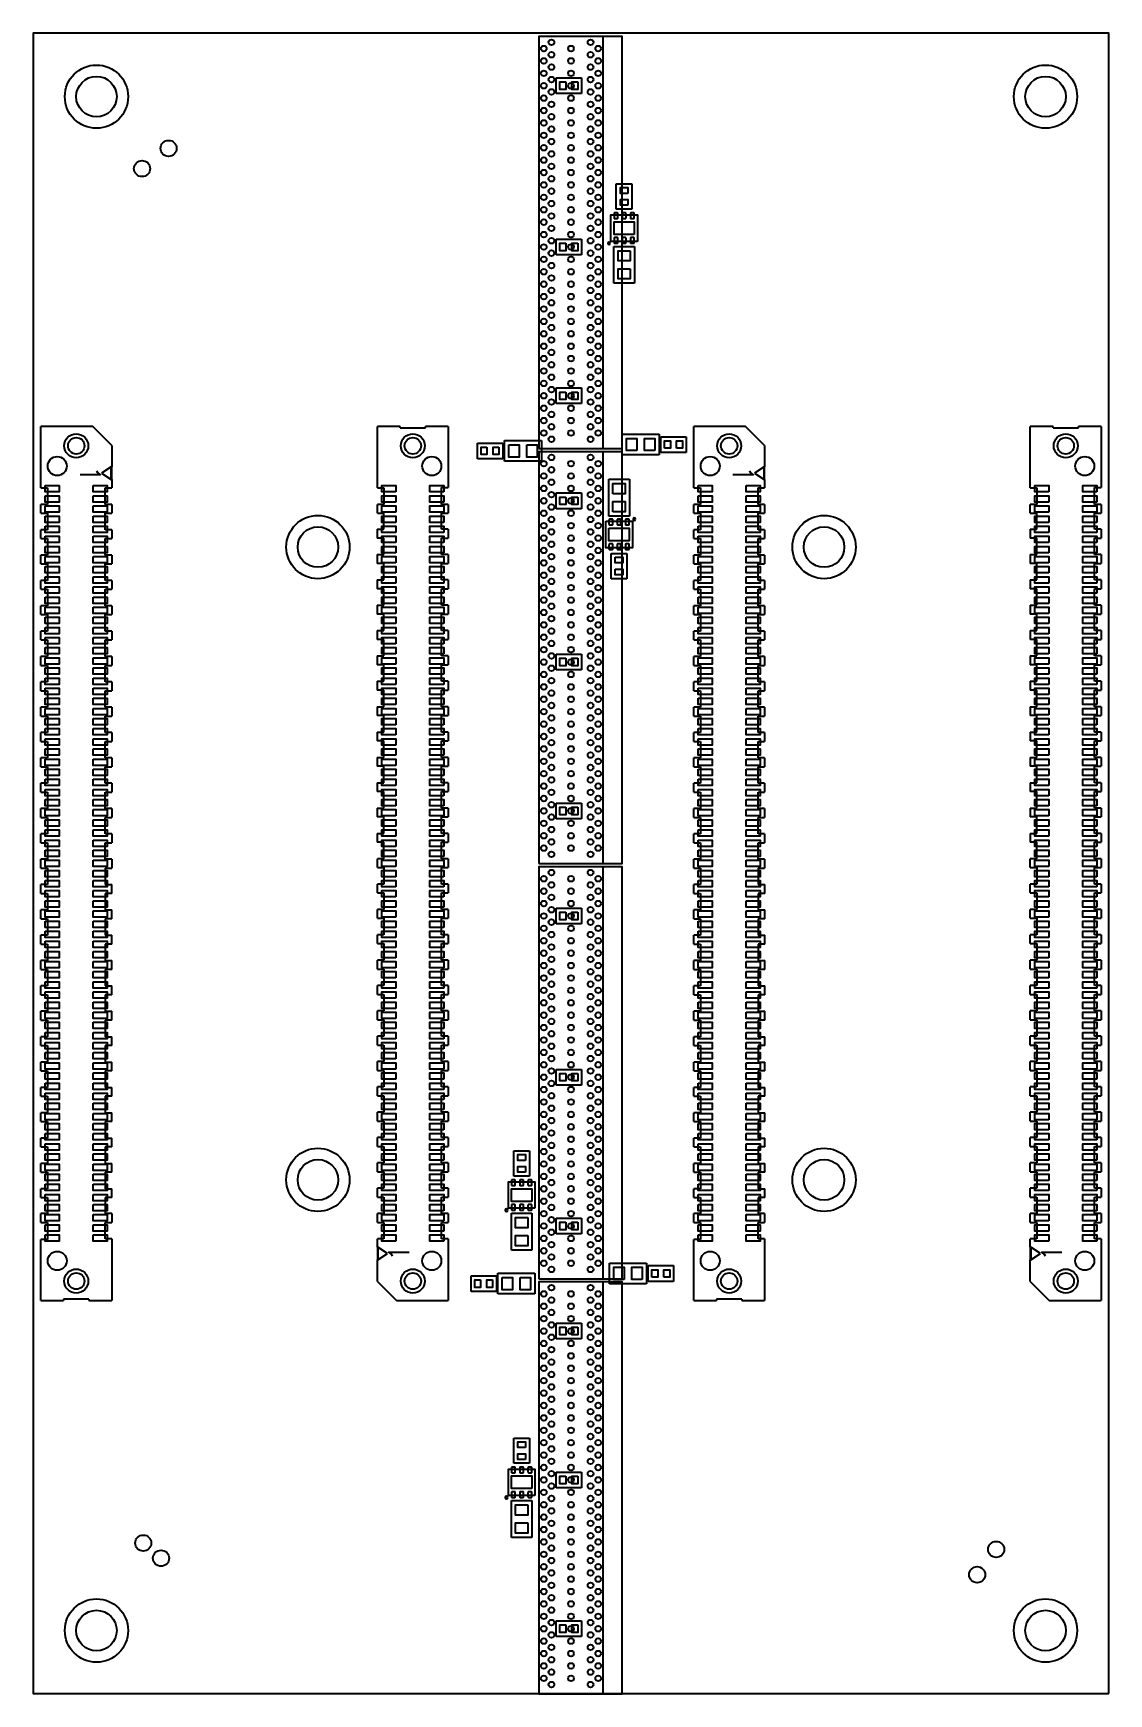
# Model space of a CAD drawing. Extents: x 0 to 85, y 0 to 131.
import ezdxf

# ---------------------------------------------------------------- set-up
doc = ezdxf.new("R2010")
doc.units = 0
doc.header["$MEASUREMENT"] = 0
doc.layers.get('0').update_dxf_attribs({"color": 2, "true_color": 0xffff00})
for name, color, linetype, true_color in [('1', 3, 'Continuous', 0x00ff00), ('2', 94, 'Continuous', 0x008000), ('3', 1, 'Continuous', 0xff0000), ('4', 14, 'Continuous', 0x800000)]:
    doc.layers.add(name, color=color, linetype=linetype, true_color=true_color)
doc.layers.add('MNT_HOLES', color=6, linetype='Continuous', lineweight=25, true_color=0xff00ff)
doc.styles.add('textstyle0', font='')
doc.styles.add('textstyle1', font='')
doc.styles.add('textstyle2', font='')
doc.styles.add('textstyle3', font='')
doc.styles.get('textstyle0').set_extended_font_data('standard')
doc.styles.get('textstyle1').set_extended_font_data('standard')
doc.styles.get('textstyle2').set_extended_font_data('standard')
doc.styles.get('textstyle3').set_extended_font_data('standard')

msp = doc.modelspace()

# ---------------------------------------------------------------- texts
at = {"layer": '1'}
for rotation, style, p in [(270, 'textstyle1', (3.7, 97)), (270, 'textstyle2', (55.3, 97)), (90, 'textstyle3', (29.7, 34.2)), (90, 'textstyle0', (81.3, 34.2))]:
    msp.add_text('1', height=1.6, rotation=rotation, dxfattribs=dict(at, style=style)).set_placement(p)

# ---------------------------------------------------------------- linework, layer by layer
msp.add_lwpolyline([(85, 0), (85, 131.2), (0, 131.2), (0, 0)], close=True)
at = {"layer": '1'}
for points in [[(41.329, 127.67), (43.331, 127.67)], [(41.329, 126.43), (41.329, 127.67)], [(43.331, 127.67), (43.33, 127.07)], [(43.331, 126.43), (41.329, 126.43)], [(43.33, 127.07), (43.331, 126.43)], [(46.08, 119.3), (47.32, 119.3)], [(46.08, 117.3), (46.08, 119.3)], [(47.32, 119.3), (47.32, 117.3)], [(47.75, 114.75), (45.65, 114.75), (45.65, 116.85), (47.75, 116.85), (47.75, 114.75)], [(46.72, 117.3), (46.08, 117.3)], [(47.32, 117.3), (46.72, 117.3)], [(41.33, 114.93), (43.33, 114.93)], [(41.33, 113.69), (41.33, 114.93)], [(43.33, 114.93), (43.33, 114.33)], [(43.33, 114.33), (43.33, 113.69)], [(45.887, 114.36), (47.513, 114.36)], [(45.887, 111.439), (45.887, 114.36)], [(47.513, 114.36), (47.513, 111.439)], [(43.33, 113.69), (41.33, 113.69)], [(47.513, 111.439), (45.887, 111.439)], [(41.33, 103.17), (43.33, 103.17)], [(41.33, 101.93), (41.33, 103.17)], [(43.33, 103.17), (43.33, 102.57)], [(43.33, 102.57), (43.33, 101.93)], [(43.33, 101.93), (41.33, 101.93)], [(4.702, 100.13), (0.596, 100.13)], [(0.596, 95.273), (0.596, 100.13)], [(0.596, 95.273), (0.596, 100.13)], [(6.204, 98.628), (4.702, 100.13)], [(27.196, 95.272), (27.196, 100.13)], [(28.998, 100.13), (27.196, 100.13)], [(28.998, 100.029), (28.998, 100.13)], [(28.998, 100.029), (31.001, 100.029)], [(31.001, 100.029), (31.001, 100.13)], [(32.804, 100.13), (31.001, 100.13)], [(32.804, 100.13), (32.804, 95.312)], [(56.302, 100.13), (52.196, 100.13)], [(52.196, 95.273), (52.196, 100.13)], [(52.196, 95.273), (52.196, 100.13)], [(57.804, 98.628), (56.302, 100.13)], [(78.796, 95.272), (78.796, 100.13)], [(80.598, 100.13), (78.796, 100.13)], [(80.598, 100.029), (80.598, 100.13)], [(80.598, 100.029), (82.601, 100.029)], [(82.601, 100.029), (82.601, 100.13)], [(84.404, 100.13), (82.601, 100.13)], [(84.404, 100.13), (84.404, 95.312)], [(6.204, 98.628), (6.204, 96.925)], [(35.1, 98.82), (37.1, 98.82)], [(35.1, 97.58), (35.1, 98.82)], [(37.1, 98.82), (37.1, 98.22)], [(37.24, 99.019), (40.161, 99.019)], [(37.24, 97.381), (37.24, 99.019)], [(40.161, 99.019), (40.161, 97.381)], [(46.55, 99.513), (49.472, 99.513)], [(46.551, 97.875), (46.55, 99.513)], [(49.472, 99.513), (49.472, 97.875)], [(49.6, 99.32), (51.6, 99.32)], [(49.6, 98.68), (49.6, 99.32)], [(49.6, 98.08), (49.6, 98.68)], [(51.6, 99.32), (51.6, 98.08)], [(57.804, 98.628), (57.804, 96.925)], [(37.1, 97.58), (35.1, 97.58)], [(37.1, 98.22), (37.1, 97.58)], [(40.161, 97.381), (37.24, 97.381)], [(49.472, 97.875), (46.551, 97.875)], [(51.6, 98.08), (49.6, 98.08)], [(6.155, 96.925), (5.403, 96.425)], [(5.403, 96.425), (6.155, 95.924)], [(6.155, 95.924), (6.155, 96.925)], [(6.155, 96.925), (6.204, 96.925)], [(6.155, 96.425), (6.204, 96.425)], [(6.155, 95.924), (6.204, 95.924)], [(6.204, 96.425), (6.204, 96.925)], [(6.204, 95.924), (6.204, 96.425)], [(6.204, 95.924), (6.204, 95.273)], [(6.204, 95.924), (6.204, 95.273)], [(6.204, 95.924), (6.204, 95.273)], [(45.487, 93.04), (45.487, 95.961)], [(45.487, 95.961), (47.113, 95.961)], [(47.113, 95.961), (47.113, 93.04)], [(57.755, 96.925), (57.003, 96.425)], [(57.003, 96.425), (57.755, 95.924)], [(57.755, 95.924), (57.755, 96.925)], [(57.755, 96.925), (57.804, 96.925)], [(57.755, 96.425), (57.804, 96.425)], [(57.755, 95.924), (57.804, 95.924)], [(57.804, 96.425), (57.804, 96.925)], [(57.804, 95.924), (57.804, 96.425)], [(57.804, 95.924), (57.804, 95.273)], [(57.804, 95.924), (57.804, 95.273)], [(57.804, 95.924), (57.804, 95.273)], [(0.596, 95.273), (1.122, 95.273)], [(1.122, 95.273), (1.122, 93.971)], [(5.679, 95.273), (6.204, 95.273)], [(5.679, 93.971), (5.679, 95.273)], [(27.196, 95.272), (27.721, 95.272)], [(27.721, 95.272), (27.721, 93.97)], [(32.278, 93.97), (32.278, 95.312)], [(32.278, 95.312), (32.804, 95.312)], [(41.33, 94.87), (43.33, 94.87)], [(41.33, 93.63), (41.33, 94.87)], [(43.33, 94.87), (43.33, 94.27)], [(52.196, 95.273), (52.722, 95.273)], [(52.722, 95.273), (52.722, 93.971)], [(57.279, 95.273), (57.804, 95.273)], [(57.279, 93.971), (57.279, 95.273)], [(78.796, 95.272), (79.321, 95.272)], [(79.321, 95.272), (79.321, 93.97)], [(83.878, 93.97), (83.878, 95.312)], [(83.878, 95.312), (84.404, 95.312)], [(1.122, 93.971), (0.596, 93.971)], [(0.596, 93.27), (0.596, 93.971)], [(0.596, 93.27), (1.122, 93.27)], [(1.122, 93.27), (1.122, 91.968)], [(6.204, 93.971), (5.679, 93.971)], [(5.679, 93.27), (6.204, 93.27)], [(5.679, 91.968), (5.679, 93.27)], [(6.204, 93.971), (6.204, 93.27)], [(27.196, 93.269), (27.196, 93.97)], [(27.721, 93.97), (27.196, 93.97)], [(27.196, 93.269), (27.721, 93.269)], [(27.721, 92.008), (27.721, 93.269)], [(32.804, 93.97), (32.278, 93.97)], [(32.278, 93.269), (32.804, 93.269)], [(32.278, 92.008), (32.278, 93.269)], [(32.804, 93.97), (32.804, 93.269)], [(43.33, 93.63), (41.33, 93.63)], [(43.33, 94.27), (43.33, 93.63)], [(52.722, 93.971), (52.196, 93.971)], [(52.196, 93.27), (52.196, 93.971)], [(52.196, 93.27), (52.722, 93.27)], [(52.722, 93.27), (52.722, 91.968)], [(57.804, 93.971), (57.279, 93.971)], [(57.279, 93.27), (57.804, 93.27)], [(57.279, 91.968), (57.279, 93.27)], [(57.804, 93.971), (57.804, 93.27)], [(78.796, 93.269), (78.796, 93.97)], [(79.321, 93.97), (78.796, 93.97)], [(78.796, 93.269), (79.321, 93.269)], [(79.321, 92.008), (79.321, 93.269)], [(84.404, 93.97), (83.878, 93.97)], [(83.878, 93.269), (84.404, 93.269)], [(83.878, 92.008), (83.878, 93.269)], [(84.404, 93.97), (84.404, 93.269)], [(1.122, 91.968), (0.596, 91.968)], [(0.596, 91.267), (0.596, 91.968)], [(6.204, 91.968), (5.679, 91.968)], [(6.204, 91.968), (6.204, 91.267)], [(27.195, 92.008), (27.721, 92.008)], [(27.195, 92.008), (27.195, 91.307)], [(32.804, 92.008), (32.278, 92.008)], [(32.804, 92.008), (32.804, 91.307)], [(45.25, 92.65), (47.35, 92.65), (47.35, 90.55), (45.25, 90.55), (45.25, 92.65)], [(47.113, 93.04), (45.487, 93.04)], [(52.722, 91.968), (52.196, 91.968)], [(52.196, 91.267), (52.196, 91.968)], [(57.804, 91.968), (57.279, 91.968)], [(57.804, 91.968), (57.804, 91.267)], [(78.795, 92.008), (79.321, 92.008)], [(78.795, 92.008), (78.795, 91.307)], [(84.404, 92.008), (83.878, 92.008)], [(84.404, 92.008), (84.404, 91.307)], [(0.596, 91.267), (1.122, 91.267)], [(1.122, 91.267), (1.122, 89.966)], [(5.679, 89.966), (5.679, 91.267)], [(5.679, 91.267), (6.204, 91.267)], [(27.721, 91.307), (27.195, 91.307)], [(27.721, 90.005), (27.721, 91.307)], [(32.278, 90.005), (32.278, 91.307)], [(32.278, 91.307), (32.804, 91.307)], [(52.196, 91.267), (52.722, 91.267)], [(52.722, 91.267), (52.722, 89.966)], [(57.279, 89.966), (57.279, 91.267)], [(57.279, 91.267), (57.804, 91.267)], [(79.321, 91.307), (78.795, 91.307)], [(79.321, 90.005), (79.321, 91.307)], [(83.878, 90.005), (83.878, 91.307)], [(83.878, 91.307), (84.404, 91.307)], [(1.122, 89.966), (0.596, 89.966)], [(0.596, 89.264), (0.596, 89.966)], [(0.596, 89.264), (1.122, 89.264)], [(1.122, 89.264), (1.122, 87.963)], [(6.204, 89.966), (5.679, 89.966)], [(5.679, 87.963), (5.679, 89.264)], [(5.679, 89.264), (6.204, 89.264)], [(6.204, 89.966), (6.204, 89.264)], [(27.195, 90.005), (27.195, 89.304)], [(27.195, 90.005), (27.721, 90.005)], [(27.721, 89.304), (27.195, 89.304)], [(27.721, 88.002), (27.721, 89.304)], [(32.804, 90.005), (32.278, 90.005)], [(32.278, 88.002), (32.278, 89.304)], [(32.278, 89.304), (32.804, 89.304)], [(32.804, 90.005), (32.804, 89.304)], [(45.68, 90.1), (46.28, 90.1)], [(45.68, 88.1), (45.68, 90.1)], [(46.28, 90.1), (46.92, 90.1)], [(46.92, 90.1), (46.92, 88.1)], [(52.722, 89.966), (52.196, 89.966)], [(52.196, 89.264), (52.196, 89.966)], [(52.196, 89.264), (52.722, 89.264)], [(52.722, 89.264), (52.722, 87.963)], [(57.804, 89.966), (57.279, 89.966)], [(57.279, 87.963), (57.279, 89.264)], [(57.279, 89.264), (57.804, 89.264)], [(57.804, 89.966), (57.804, 89.264)], [(78.795, 90.005), (78.795, 89.304)], [(78.795, 90.005), (79.321, 90.005)], [(79.321, 89.304), (78.795, 89.304)], [(79.321, 88.002), (79.321, 89.304)], [(84.404, 90.005), (83.878, 90.005)], [(83.878, 88.002), (83.878, 89.304)], [(83.878, 89.304), (84.404, 89.304)], [(84.404, 90.005), (84.404, 89.304)], [(1.122, 87.963), (0.596, 87.963)], [(0.596, 87.261), (0.596, 87.963)], [(6.204, 87.963), (5.679, 87.963)], [(6.204, 87.963), (6.204, 87.261)], [(27.195, 88.002), (27.721, 88.002)], [(27.195, 88.002), (27.195, 87.301)], [(32.804, 88.002), (32.278, 88.002)], [(32.804, 88.002), (32.804, 87.301)], [(46.92, 88.1), (45.68, 88.1)], [(52.722, 87.963), (52.196, 87.963)], [(52.196, 87.261), (52.196, 87.963)], [(57.804, 87.963), (57.279, 87.963)], [(57.804, 87.963), (57.804, 87.261)], [(78.795, 88.002), (79.321, 88.002)], [(78.795, 88.002), (78.795, 87.301)], [(84.404, 88.002), (83.878, 88.002)], [(84.404, 88.002), (84.404, 87.301)], [(0.596, 87.261), (1.122, 87.261)], [(1.122, 87.261), (1.122, 85.96)], [(5.679, 85.96), (5.679, 87.261)], [(5.679, 87.261), (6.204, 87.261)], [(27.721, 87.301), (27.195, 87.301)], [(27.721, 85.999), (27.721, 87.301)], [(32.278, 85.999), (32.278, 87.301)], [(32.278, 87.301), (32.804, 87.301)], [(52.196, 87.261), (52.722, 87.261)], [(52.722, 87.261), (52.722, 85.96)], [(57.279, 85.96), (57.279, 87.261)], [(57.279, 87.261), (57.804, 87.261)], [(79.321, 87.301), (78.795, 87.301)], [(79.321, 85.999), (79.321, 87.301)], [(83.878, 85.999), (83.878, 87.301)], [(83.878, 87.301), (84.404, 87.301)], [(1.122, 85.96), (0.596, 85.96)], [(0.596, 85.259), (0.596, 85.96)], [(6.204, 85.96), (5.679, 85.96)], [(6.204, 85.96), (6.204, 85.259)], [(27.195, 85.999), (27.195, 85.298)], [(27.195, 85.999), (27.721, 85.999)], [(27.721, 85.298), (27.195, 85.298)], [(27.721, 83.996), (27.721, 85.298)], [(32.804, 85.999), (32.278, 85.999)], [(32.278, 83.996), (32.278, 85.298)], [(32.278, 85.298), (32.804, 85.298)], [(32.804, 85.999), (32.804, 85.298)], [(52.722, 85.96), (52.196, 85.96)], [(52.196, 85.259), (52.196, 85.96)], [(57.804, 85.96), (57.279, 85.96)], [(57.804, 85.96), (57.804, 85.259)], [(78.795, 85.999), (78.795, 85.298)], [(78.795, 85.999), (79.321, 85.999)], [(79.321, 85.298), (78.795, 85.298)], [(79.321, 83.996), (79.321, 85.298)], [(84.404, 85.999), (83.878, 85.999)], [(83.878, 83.996), (83.878, 85.298)], [(83.878, 85.298), (84.404, 85.298)], [(84.404, 85.999), (84.404, 85.298)], [(0.596, 85.259), (1.122, 85.259)], [(1.122, 85.259), (1.122, 83.957)], [(5.679, 85.259), (6.204, 85.259)], [(5.679, 83.957), (5.679, 85.259)], [(27.195, 83.996), (27.721, 83.996)], [(27.195, 83.996), (27.195, 83.295)], [(32.804, 83.996), (32.278, 83.996)], [(32.804, 83.996), (32.804, 83.295)], [(52.196, 85.259), (52.722, 85.259)], [(52.722, 85.259), (52.722, 83.957)], [(57.279, 85.259), (57.804, 85.259)], [(57.279, 83.957), (57.279, 85.259)], [(78.795, 83.996), (79.321, 83.996)], [(78.795, 83.996), (78.795, 83.295)], [(84.404, 83.996), (83.878, 83.996)], [(84.404, 83.996), (84.404, 83.295)], [(1.122, 83.957), (0.596, 83.957)], [(0.596, 83.256), (0.596, 83.957)], [(0.596, 83.256), (1.122, 83.256)], [(1.122, 83.256), (1.122, 81.954)], [(6.204, 83.957), (5.679, 83.957)], [(5.679, 83.256), (6.204, 83.256)], [(5.679, 81.954), (5.679, 83.256)], [(6.204, 83.957), (6.204, 83.256)], [(27.721, 83.295), (27.195, 83.295)], [(27.721, 81.993), (27.721, 83.295)], [(32.278, 81.993), (32.278, 83.295)], [(32.278, 83.295), (32.804, 83.295)], [(52.722, 83.957), (52.196, 83.957)], [(52.196, 83.256), (52.196, 83.957)], [(52.196, 83.256), (52.722, 83.256)], [(52.722, 83.256), (52.722, 81.954)], [(57.804, 83.957), (57.279, 83.957)], [(57.279, 83.256), (57.804, 83.256)], [(57.279, 81.954), (57.279, 83.256)], [(57.804, 83.957), (57.804, 83.256)], [(79.321, 83.295), (78.795, 83.295)], [(79.321, 81.993), (79.321, 83.295)], [(83.878, 81.993), (83.878, 83.295)], [(83.878, 83.295), (84.404, 83.295)], [(1.122, 81.954), (0.596, 81.954)], [(0.596, 81.253), (0.596, 81.954)], [(6.204, 81.954), (5.679, 81.954)], [(6.204, 81.954), (6.204, 81.253)], [(27.195, 81.993), (27.195, 81.292)], [(27.195, 81.993), (27.721, 81.993)], [(32.804, 81.993), (32.278, 81.993)], [(32.804, 81.993), (32.804, 81.292)], [(41.33, 82.13), (43.33, 82.13)], [(41.33, 80.89), (41.33, 82.13)], [(43.33, 82.13), (43.33, 81.53)], [(43.33, 81.53), (43.33, 80.89)], [(52.722, 81.954), (52.196, 81.954)], [(52.196, 81.253), (52.196, 81.954)], [(57.804, 81.954), (57.279, 81.954)], [(57.804, 81.954), (57.804, 81.253)], [(78.795, 81.993), (78.795, 81.292)], [(78.795, 81.993), (79.321, 81.993)], [(84.404, 81.993), (83.878, 81.993)], [(84.404, 81.993), (84.404, 81.292)], [(0.596, 81.253), (1.122, 81.253)], [(1.122, 81.253), (1.122, 79.951)], [(5.679, 79.951), (5.679, 81.253)], [(5.679, 81.253), (6.204, 81.253)], [(27.721, 81.292), (27.195, 81.292)], [(27.721, 79.99), (27.721, 81.292)], [(32.278, 79.99), (32.278, 81.292)], [(32.278, 81.292), (32.804, 81.292)], [(43.33, 80.89), (41.33, 80.89)], [(52.196, 81.253), (52.722, 81.253)], [(52.722, 81.253), (52.722, 79.951)], [(57.279, 79.951), (57.279, 81.253)], [(57.279, 81.253), (57.804, 81.253)], [(79.321, 81.292), (78.795, 81.292)], [(79.321, 79.99), (79.321, 81.292)], [(83.878, 79.99), (83.878, 81.292)], [(83.878, 81.292), (84.404, 81.292)], [(1.122, 79.951), (0.596, 79.951)], [(0.596, 79.25), (0.596, 79.951)], [(0.596, 79.25), (1.122, 79.25)], [(1.122, 79.25), (1.122, 77.948)], [(6.204, 79.951), (5.679, 79.951)], [(5.679, 79.25), (6.204, 79.25)], [(5.679, 77.948), (5.679, 79.25)], [(6.204, 79.951), (6.204, 79.25)], [(27.195, 79.99), (27.721, 79.99)], [(27.195, 79.99), (27.195, 79.289)], [(27.721, 79.289), (27.195, 79.289)], [(27.721, 77.987), (27.721, 79.289)], [(32.804, 79.99), (32.278, 79.99)], [(32.278, 77.987), (32.278, 79.289)], [(32.278, 79.289), (32.804, 79.289)], [(32.804, 79.99), (32.804, 79.289)], [(52.722, 79.951), (52.196, 79.951)], [(52.196, 79.25), (52.196, 79.951)], [(52.196, 79.25), (52.722, 79.25)], [(52.722, 79.25), (52.722, 77.948)], [(57.804, 79.951), (57.279, 79.951)], [(57.279, 79.25), (57.804, 79.25)], [(57.279, 77.948), (57.279, 79.25)], [(57.804, 79.951), (57.804, 79.25)], [(78.795, 79.99), (79.321, 79.99)], [(78.795, 79.99), (78.795, 79.289)], [(79.321, 79.289), (78.795, 79.289)], [(79.321, 77.987), (79.321, 79.289)], [(84.404, 79.99), (83.878, 79.99)], [(83.878, 77.987), (83.878, 79.289)], [(83.878, 79.289), (84.404, 79.289)], [(84.404, 79.99), (84.404, 79.289)], [(1.122, 77.948), (0.596, 77.948)], [(0.596, 77.247), (0.596, 77.948)], [(6.204, 77.948), (5.679, 77.948)], [(6.204, 77.948), (6.204, 77.247)], [(27.195, 77.987), (27.195, 77.286)], [(27.195, 77.987), (27.721, 77.987)], [(32.804, 77.987), (32.278, 77.987)], [(32.804, 77.987), (32.804, 77.286)], [(52.722, 77.948), (52.196, 77.948)], [(52.196, 77.247), (52.196, 77.948)], [(57.804, 77.948), (57.279, 77.948)], [(57.804, 77.948), (57.804, 77.247)], [(78.795, 77.987), (78.795, 77.286)], [(78.795, 77.987), (79.321, 77.987)], [(84.404, 77.987), (83.878, 77.987)], [(84.404, 77.987), (84.404, 77.286)], [(0.596, 77.247), (1.122, 77.247)], [(1.122, 77.247), (1.122, 75.945)], [(5.679, 77.247), (6.204, 77.247)], [(5.679, 75.945), (5.679, 77.247)], [(27.721, 77.286), (27.195, 77.286)], [(27.721, 75.984), (27.721, 77.286)], [(32.278, 75.984), (32.278, 77.286)], [(32.278, 77.286), (32.804, 77.286)], [(52.196, 77.247), (52.722, 77.247)], [(52.722, 77.247), (52.722, 75.945)], [(57.279, 77.247), (57.804, 77.247)], [(57.279, 75.945), (57.279, 77.247)], [(79.321, 77.286), (78.795, 77.286)], [(79.321, 75.984), (79.321, 77.286)], [(83.878, 75.984), (83.878, 77.286)], [(83.878, 77.286), (84.404, 77.286)], [(1.122, 75.945), (0.596, 75.945)], [(0.596, 75.244), (0.596, 75.945)], [(0.596, 75.244), (1.122, 75.244)], [(1.122, 75.244), (1.122, 73.942)], [(6.204, 75.945), (5.679, 75.945)], [(5.679, 73.942), (5.679, 75.244)], [(5.679, 75.244), (6.204, 75.244)], [(6.204, 75.945), (6.204, 75.244)], [(27.195, 75.984), (27.721, 75.984)], [(27.195, 75.984), (27.195, 75.283)], [(27.721, 75.283), (27.195, 75.283)], [(27.721, 73.982), (27.721, 75.283)], [(32.804, 75.984), (32.278, 75.984)], [(32.278, 73.982), (32.278, 75.283)], [(32.278, 75.283), (32.804, 75.283)], [(32.804, 75.984), (32.804, 75.283)], [(52.722, 75.945), (52.196, 75.945)], [(52.196, 75.244), (52.196, 75.945)], [(52.196, 75.244), (52.722, 75.244)], [(52.722, 75.244), (52.722, 73.942)], [(57.804, 75.945), (57.279, 75.945)], [(57.279, 73.942), (57.279, 75.244)], [(57.279, 75.244), (57.804, 75.244)], [(57.804, 75.945), (57.804, 75.244)], [(78.795, 75.984), (79.321, 75.984)], [(78.795, 75.984), (78.795, 75.283)], [(79.321, 75.283), (78.795, 75.283)], [(79.321, 73.982), (79.321, 75.283)], [(84.404, 75.984), (83.878, 75.984)], [(83.878, 73.982), (83.878, 75.283)], [(83.878, 75.283), (84.404, 75.283)], [(84.404, 75.984), (84.404, 75.283)], [(1.122, 73.942), (0.596, 73.942)], [(0.596, 73.241), (0.596, 73.942)], [(6.204, 73.942), (5.679, 73.942)], [(6.204, 73.942), (6.204, 73.241)], [(27.195, 73.982), (27.195, 73.28)], [(27.195, 73.982), (27.721, 73.982)], [(32.804, 73.982), (32.278, 73.982)], [(32.804, 73.982), (32.804, 73.28)], [(52.722, 73.942), (52.196, 73.942)], [(52.196, 73.241), (52.196, 73.942)], [(57.804, 73.942), (57.279, 73.942)], [(57.804, 73.942), (57.804, 73.241)], [(78.795, 73.982), (78.795, 73.28)], [(78.795, 73.982), (79.321, 73.982)], [(84.404, 73.982), (83.878, 73.982)], [(84.404, 73.982), (84.404, 73.28)], [(0.596, 73.241), (1.122, 73.241)], [(1.122, 73.241), (1.122, 71.939)], [(5.679, 73.241), (6.204, 73.241)], [(5.679, 71.939), (5.679, 73.241)], [(27.721, 73.28), (27.195, 73.28)], [(27.721, 71.979), (27.721, 73.28)], [(32.278, 71.979), (32.278, 73.28)], [(32.278, 73.28), (32.804, 73.28)], [(52.196, 73.241), (52.722, 73.241)], [(52.722, 73.241), (52.722, 71.939)], [(57.279, 73.241), (57.804, 73.241)], [(57.279, 71.939), (57.279, 73.241)], [(79.321, 73.28), (78.795, 73.28)], [(79.321, 71.979), (79.321, 73.28)], [(83.878, 71.979), (83.878, 73.28)], [(83.878, 73.28), (84.404, 73.28)], [(1.122, 71.939), (0.596, 71.939)], [(0.596, 71.238), (0.596, 71.939)], [(0.596, 71.238), (1.122, 71.238)], [(1.122, 71.238), (1.122, 69.936)], [(6.204, 71.939), (5.679, 71.939)], [(5.679, 71.238), (6.204, 71.238)], [(5.679, 69.936), (5.679, 71.238)], [(6.204, 71.939), (6.204, 71.238)], [(27.195, 71.979), (27.721, 71.979)], [(27.195, 71.979), (27.195, 71.277)], [(27.721, 71.277), (27.195, 71.277)], [(27.721, 69.976), (27.721, 71.277)], [(32.804, 71.979), (32.278, 71.979)], [(32.278, 69.976), (32.278, 71.277)], [(32.278, 71.277), (32.804, 71.277)], [(32.804, 71.979), (32.804, 71.277)], [(52.722, 71.939), (52.196, 71.939)], [(52.196, 71.238), (52.196, 71.939)], [(52.196, 71.238), (52.722, 71.238)], [(52.722, 71.238), (52.722, 69.936)], [(57.804, 71.939), (57.279, 71.939)], [(57.279, 71.238), (57.804, 71.238)], [(57.279, 69.936), (57.279, 71.238)], [(57.804, 71.939), (57.804, 71.238)], [(78.795, 71.979), (79.321, 71.979)], [(78.795, 71.979), (78.795, 71.277)], [(79.321, 71.277), (78.795, 71.277)], [(79.321, 69.976), (79.321, 71.277)], [(84.404, 71.979), (83.878, 71.979)], [(83.878, 69.976), (83.878, 71.277)], [(83.878, 71.277), (84.404, 71.277)], [(84.404, 71.979), (84.404, 71.277)], [(0.596, 69.235), (0.596, 69.936)], [(1.122, 69.936), (0.596, 69.936)], [(6.204, 69.936), (5.679, 69.936)], [(6.204, 69.936), (6.204, 69.235)], [(27.195, 69.976), (27.195, 69.275)], [(27.195, 69.976), (27.721, 69.976)], [(32.804, 69.976), (32.278, 69.976)], [(32.804, 69.976), (32.804, 69.275)], [(41.33, 70.37), (43.33, 70.37)], [(41.33, 69.13), (41.33, 70.37)], [(43.33, 70.37), (43.33, 69.77)], [(43.33, 69.77), (43.33, 69.13)], [(52.196, 69.235), (52.196, 69.936)], [(52.722, 69.936), (52.196, 69.936)], [(57.804, 69.936), (57.279, 69.936)], [(57.804, 69.936), (57.804, 69.235)], [(78.795, 69.976), (78.795, 69.275)], [(78.795, 69.976), (79.321, 69.976)], [(84.404, 69.976), (83.878, 69.976)], [(84.404, 69.976), (84.404, 69.275)], [(0.596, 69.235), (1.122, 69.235)], [(1.122, 69.235), (1.122, 67.934)], [(5.679, 67.934), (5.679, 69.235)], [(5.679, 69.235), (6.204, 69.235)], [(27.721, 69.275), (27.195, 69.275)], [(27.721, 67.973), (27.721, 69.275)], [(32.278, 67.973), (32.278, 69.275)], [(32.278, 69.275), (32.804, 69.275)], [(43.33, 69.13), (41.33, 69.13)], [(52.196, 69.235), (52.722, 69.235)], [(52.722, 69.235), (52.722, 67.934)], [(57.279, 67.934), (57.279, 69.235)], [(57.279, 69.235), (57.804, 69.235)], [(79.321, 69.275), (78.795, 69.275)], [(79.321, 67.973), (79.321, 69.275)], [(83.878, 67.973), (83.878, 69.275)], [(83.878, 69.275), (84.404, 69.275)], [(1.122, 67.934), (0.596, 67.934)], [(0.596, 67.233), (0.596, 67.934)], [(0.596, 67.233), (1.122, 67.233)], [(1.122, 67.233), (1.122, 65.931)], [(6.204, 67.934), (5.679, 67.934)], [(5.679, 65.931), (5.679, 67.233)], [(5.679, 67.233), (6.204, 67.233)], [(6.204, 67.934), (6.204, 67.233)], [(27.195, 67.973), (27.721, 67.973)], [(27.195, 67.973), (27.195, 67.272)], [(27.721, 67.272), (27.195, 67.272)], [(27.721, 65.97), (27.721, 67.272)], [(32.804, 67.973), (32.278, 67.973)], [(32.278, 65.97), (32.278, 67.272)], [(32.278, 67.272), (32.804, 67.272)], [(32.804, 67.973), (32.804, 67.272)], [(52.722, 67.934), (52.196, 67.934)], [(52.196, 67.233), (52.196, 67.934)], [(52.196, 67.233), (52.722, 67.233)], [(52.722, 67.233), (52.722, 65.931)], [(57.804, 67.934), (57.279, 67.934)], [(57.279, 65.931), (57.279, 67.233)], [(57.279, 67.233), (57.804, 67.233)], [(57.804, 67.934), (57.804, 67.233)], [(78.795, 67.973), (79.321, 67.973)], [(78.795, 67.973), (78.795, 67.272)], [(79.321, 67.272), (78.795, 67.272)], [(79.321, 65.97), (79.321, 67.272)], [(84.404, 67.973), (83.878, 67.973)], [(83.878, 65.97), (83.878, 67.272)], [(83.878, 67.272), (84.404, 67.272)], [(84.404, 67.973), (84.404, 67.272)], [(1.122, 65.931), (0.596, 65.931)], [(0.596, 65.23), (0.596, 65.931)], [(6.204, 65.931), (5.679, 65.931)], [(6.204, 65.931), (6.204, 65.23)], [(27.196, 65.269), (27.196, 65.97)], [(27.721, 65.97), (27.196, 65.97)], [(32.804, 65.97), (32.278, 65.97)], [(32.804, 65.97), (32.804, 65.269)], [(52.722, 65.931), (52.196, 65.931)], [(52.196, 65.23), (52.196, 65.931)], [(57.804, 65.931), (57.279, 65.931)], [(57.804, 65.931), (57.804, 65.23)], [(78.796, 65.269), (78.796, 65.97)], [(79.321, 65.97), (78.796, 65.97)], [(84.404, 65.97), (83.878, 65.97)], [(84.404, 65.97), (84.404, 65.269)], [(0.596, 65.23), (1.122, 65.23)], [(1.122, 65.23), (1.122, 63.928)], [(5.679, 65.23), (6.204, 65.23)], [(5.679, 65.23), (5.679, 63.928)], [(27.196, 65.269), (27.721, 65.269)], [(27.721, 65.269), (27.721, 63.967)], [(32.278, 63.967), (32.278, 65.269)], [(32.278, 65.269), (32.804, 65.269)], [(52.196, 65.23), (52.722, 65.23)], [(52.722, 65.23), (52.722, 63.928)], [(57.279, 65.23), (57.804, 65.23)], [(57.279, 65.23), (57.279, 63.928)], [(78.796, 65.269), (79.321, 65.269)], [(79.321, 65.269), (79.321, 63.967)], [(83.878, 63.967), (83.878, 65.269)], [(83.878, 65.269), (84.404, 65.269)], [(1.122, 63.928), (0.596, 63.928)], [(0.596, 63.227), (0.596, 63.928)], [(0.596, 63.227), (1.122, 63.227)], [(1.122, 63.227), (1.122, 61.925)], [(5.679, 63.928), (6.205, 63.928)], [(5.679, 63.227), (5.679, 61.925)], [(6.205, 63.227), (5.679, 63.227)], [(6.205, 63.227), (6.205, 63.928)], [(27.721, 63.967), (27.196, 63.967)], [(27.196, 63.266), (27.196, 63.967)], [(27.196, 63.266), (27.721, 63.266)], [(27.721, 63.266), (27.721, 61.965)], [(32.804, 63.967), (32.278, 63.967)], [(32.278, 61.965), (32.278, 63.266)], [(32.278, 63.266), (32.804, 63.266)], [(32.804, 63.967), (32.804, 63.266)], [(52.722, 63.928), (52.196, 63.928)], [(52.196, 63.227), (52.196, 63.928)], [(52.196, 63.227), (52.722, 63.227)], [(52.722, 63.227), (52.722, 61.925)], [(57.279, 63.928), (57.805, 63.928)], [(57.279, 63.227), (57.279, 61.925)], [(57.805, 63.227), (57.279, 63.227)], [(57.805, 63.227), (57.805, 63.928)], [(79.321, 63.967), (78.796, 63.967)], [(78.796, 63.266), (78.796, 63.967)], [(78.796, 63.266), (79.321, 63.266)], [(79.321, 63.266), (79.321, 61.965)], [(84.404, 63.967), (83.878, 63.967)], [(83.878, 61.965), (83.878, 63.266)], [(83.878, 63.266), (84.404, 63.266)], [(84.404, 63.967), (84.404, 63.266)], [(1.122, 61.925), (0.596, 61.925)], [(0.596, 61.224), (0.596, 61.925)], [(5.679, 61.925), (6.205, 61.925)], [(6.205, 61.224), (6.205, 61.925)], [(27.196, 61.264), (27.196, 61.965)], [(27.721, 61.965), (27.196, 61.965)], [(32.804, 61.965), (32.278, 61.965)], [(32.804, 61.965), (32.804, 61.264)], [(41.33, 62.07), (43.33, 62.07)], [(41.33, 60.83), (41.33, 62.07)], [(43.33, 62.07), (43.33, 61.47)], [(52.722, 61.925), (52.196, 61.925)], [(52.196, 61.224), (52.196, 61.925)], [(57.279, 61.925), (57.805, 61.925)], [(57.805, 61.224), (57.805, 61.925)], [(78.796, 61.264), (78.796, 61.965)], [(79.321, 61.965), (78.796, 61.965)], [(84.404, 61.965), (83.878, 61.965)], [(84.404, 61.965), (84.404, 61.264)], [(0.596, 61.224), (1.122, 61.224)], [(1.122, 61.224), (1.122, 59.923)], [(5.679, 61.224), (5.679, 59.923)], [(6.205, 61.224), (5.679, 61.224)], [(27.196, 61.264), (27.721, 61.264)], [(27.721, 61.264), (27.721, 59.962)], [(32.278, 59.962), (32.278, 61.264)], [(32.278, 61.264), (32.804, 61.264)], [(43.33, 60.83), (41.33, 60.83)], [(43.33, 61.47), (43.33, 60.83)], [(52.196, 61.224), (52.722, 61.224)], [(52.722, 61.224), (52.722, 59.923)], [(57.279, 61.224), (57.279, 59.923)], [(57.805, 61.224), (57.279, 61.224)], [(78.796, 61.264), (79.321, 61.264)], [(79.321, 61.264), (79.321, 59.962)], [(83.878, 59.962), (83.878, 61.264)], [(83.878, 61.264), (84.404, 61.264)], [(1.122, 59.923), (0.596, 59.923)], [(0.596, 59.221), (0.596, 59.923)], [(0.596, 59.221), (1.122, 59.221)], [(1.122, 59.221), (1.122, 57.92)], [(5.679, 59.923), (6.205, 59.923)], [(5.679, 59.221), (5.679, 57.92)], [(6.205, 59.221), (5.679, 59.221)], [(6.205, 59.221), (6.205, 59.923)], [(27.721, 59.962), (27.196, 59.962)], [(27.196, 59.261), (27.196, 59.962)], [(27.196, 59.261), (27.721, 59.261)], [(27.721, 59.261), (27.721, 57.959)], [(32.804, 59.962), (32.278, 59.962)], [(32.278, 59.261), (32.804, 59.261)], [(32.278, 57.959), (32.278, 59.261)], [(32.804, 59.962), (32.804, 59.261)], [(52.722, 59.923), (52.196, 59.923)], [(52.196, 59.221), (52.196, 59.923)], [(52.196, 59.221), (52.722, 59.221)], [(52.722, 59.221), (52.722, 57.92)], [(57.279, 59.923), (57.805, 59.923)], [(57.279, 59.221), (57.279, 57.92)], [(57.805, 59.221), (57.279, 59.221)], [(57.805, 59.221), (57.805, 59.923)], [(79.321, 59.962), (78.796, 59.962)], [(78.796, 59.261), (78.796, 59.962)], [(78.796, 59.261), (79.321, 59.261)], [(79.321, 59.261), (79.321, 57.959)], [(84.404, 59.962), (83.878, 59.962)], [(83.878, 59.261), (84.404, 59.261)], [(83.878, 57.959), (83.878, 59.261)], [(84.404, 59.962), (84.404, 59.261)], [(1.122, 57.92), (0.596, 57.92)], [(0.596, 57.218), (0.596, 57.92)], [(5.679, 57.92), (6.205, 57.92)], [(6.205, 57.218), (6.205, 57.92)], [(27.196, 57.258), (27.196, 57.959)], [(27.721, 57.959), (27.196, 57.959)], [(32.804, 57.959), (32.278, 57.959)], [(32.804, 57.959), (32.804, 57.258)], [(52.722, 57.92), (52.196, 57.92)], [(52.196, 57.218), (52.196, 57.92)], [(57.279, 57.92), (57.805, 57.92)], [(57.805, 57.218), (57.805, 57.92)], [(78.796, 57.258), (78.796, 57.959)], [(79.321, 57.959), (78.796, 57.959)], [(84.404, 57.959), (83.878, 57.959)], [(84.404, 57.959), (84.404, 57.258)], [(0.596, 57.218), (1.122, 57.218)], [(1.122, 57.218), (1.122, 55.917)], [(6.205, 57.218), (5.679, 57.218)], [(5.679, 57.218), (5.679, 55.917)], [(27.196, 57.258), (27.721, 57.258)], [(27.721, 57.258), (27.721, 55.956)], [(32.278, 57.258), (32.804, 57.258)], [(32.278, 55.956), (32.278, 57.258)], [(52.196, 57.218), (52.722, 57.218)], [(52.722, 57.218), (52.722, 55.917)], [(57.805, 57.218), (57.279, 57.218)], [(57.279, 57.218), (57.279, 55.917)], [(78.796, 57.258), (79.321, 57.258)], [(79.321, 57.258), (79.321, 55.956)], [(83.878, 57.258), (84.404, 57.258)], [(83.878, 55.956), (83.878, 57.258)], [(1.122, 55.917), (0.596, 55.917)], [(0.596, 55.216), (0.596, 55.917)], [(0.596, 55.216), (1.122, 55.216)], [(1.122, 55.216), (1.122, 53.914)], [(5.679, 55.917), (6.205, 55.917)], [(5.679, 55.216), (5.679, 53.914)], [(6.205, 55.216), (5.679, 55.216)], [(6.205, 55.216), (6.205, 55.917)], [(27.721, 55.956), (27.196, 55.956)], [(27.196, 55.255), (27.196, 55.956)], [(27.196, 55.255), (27.721, 55.255)], [(27.721, 55.255), (27.721, 53.953)], [(32.804, 55.956), (32.278, 55.956)], [(32.278, 55.255), (32.804, 55.255)], [(32.278, 53.953), (32.278, 55.255)], [(32.804, 55.956), (32.804, 55.255)], [(52.722, 55.917), (52.196, 55.917)], [(52.196, 55.216), (52.196, 55.917)], [(52.196, 55.216), (52.722, 55.216)], [(52.722, 55.216), (52.722, 53.914)], [(57.279, 55.917), (57.805, 55.917)], [(57.279, 55.216), (57.279, 53.914)], [(57.805, 55.216), (57.279, 55.216)], [(57.805, 55.216), (57.805, 55.917)], [(79.321, 55.956), (78.796, 55.956)], [(78.796, 55.255), (78.796, 55.956)], [(78.796, 55.255), (79.321, 55.255)], [(79.321, 55.255), (79.321, 53.953)], [(84.404, 55.956), (83.878, 55.956)], [(83.878, 55.255), (84.404, 55.255)], [(83.878, 53.953), (83.878, 55.255)], [(84.404, 55.956), (84.404, 55.255)], [(1.122, 53.914), (0.596, 53.914)], [(0.596, 53.213), (0.596, 53.914)], [(5.679, 53.914), (6.205, 53.914)], [(6.205, 53.213), (6.205, 53.914)], [(27.196, 53.252), (27.196, 53.953)], [(27.721, 53.953), (27.196, 53.953)], [(32.804, 53.953), (32.278, 53.953)], [(32.804, 53.953), (32.804, 53.252)], [(52.722, 53.914), (52.196, 53.914)], [(52.196, 53.213), (52.196, 53.914)], [(57.279, 53.914), (57.805, 53.914)], [(57.805, 53.213), (57.805, 53.914)], [(78.796, 53.252), (78.796, 53.953)], [(79.321, 53.953), (78.796, 53.953)], [(84.404, 53.953), (83.878, 53.953)], [(84.404, 53.953), (84.404, 53.252)], [(0.596, 53.213), (1.122, 53.213)], [(1.122, 53.213), (1.122, 51.911)], [(5.679, 53.213), (5.679, 51.911)], [(6.205, 53.213), (5.679, 53.213)], [(27.196, 53.252), (27.721, 53.252)], [(27.721, 53.252), (27.721, 51.95)], [(32.278, 53.252), (32.804, 53.252)], [(32.278, 51.95), (32.278, 53.252)], [(52.196, 53.213), (52.722, 53.213)], [(52.722, 53.213), (52.722, 51.911)], [(57.279, 53.213), (57.279, 51.911)], [(57.805, 53.213), (57.279, 53.213)], [(78.796, 53.252), (79.321, 53.252)], [(79.321, 53.252), (79.321, 51.95)], [(83.878, 53.252), (84.404, 53.252)], [(83.878, 51.95), (83.878, 53.252)], [(1.122, 51.911), (0.596, 51.911)], [(0.596, 51.21), (0.596, 51.911)], [(0.596, 51.21), (1.122, 51.21)], [(1.122, 51.21), (1.122, 49.908)], [(5.679, 51.911), (6.205, 51.911)], [(5.679, 51.21), (5.679, 49.908)], [(6.205, 51.21), (5.679, 51.21)], [(6.205, 51.21), (6.205, 51.911)], [(27.721, 51.95), (27.196, 51.95)], [(27.196, 51.249), (27.196, 51.95)], [(27.196, 51.249), (27.721, 51.249)], [(27.721, 51.249), (27.721, 49.947)], [(32.804, 51.95), (32.278, 51.95)], [(32.278, 51.249), (32.804, 51.249)], [(32.278, 49.947), (32.278, 51.249)], [(32.804, 51.95), (32.804, 51.249)], [(52.722, 51.911), (52.196, 51.911)], [(52.196, 51.21), (52.196, 51.911)], [(52.196, 51.21), (52.722, 51.21)], [(52.722, 51.21), (52.722, 49.908)], [(57.279, 51.911), (57.805, 51.911)], [(57.279, 51.21), (57.279, 49.908)], [(57.805, 51.21), (57.279, 51.21)], [(57.805, 51.21), (57.805, 51.911)], [(79.321, 51.95), (78.796, 51.95)], [(78.796, 51.249), (78.796, 51.95)], [(78.796, 51.249), (79.321, 51.249)], [(79.321, 51.249), (79.321, 49.947)], [(84.404, 51.95), (83.878, 51.95)], [(83.878, 51.249), (84.404, 51.249)], [(83.878, 49.947), (83.878, 51.249)], [(84.404, 51.95), (84.404, 51.249)], [(1.122, 49.908), (0.596, 49.908)], [(0.596, 49.207), (0.596, 49.908)], [(5.679, 49.908), (6.205, 49.908)], [(6.205, 49.207), (6.205, 49.908)], [(27.196, 49.246), (27.196, 49.947)], [(27.721, 49.947), (27.196, 49.947)], [(32.804, 49.947), (32.278, 49.947)], [(32.804, 49.947), (32.804, 49.246)], [(52.722, 49.908), (52.196, 49.908)], [(52.196, 49.207), (52.196, 49.908)], [(57.279, 49.908), (57.805, 49.908)], [(57.805, 49.207), (57.805, 49.908)], [(78.796, 49.246), (78.796, 49.947)], [(79.321, 49.947), (78.796, 49.947)], [(84.404, 49.947), (83.878, 49.947)], [(84.404, 49.947), (84.404, 49.246)], [(0.596, 49.207), (1.122, 49.207)], [(1.122, 49.207), (1.122, 47.905)], [(5.679, 49.207), (5.679, 47.905)], [(6.205, 49.207), (5.679, 49.207)], [(27.196, 49.246), (27.721, 49.246)], [(27.721, 49.246), (27.721, 47.944)], [(32.278, 49.246), (32.804, 49.246)], [(32.278, 47.944), (32.278, 49.246)], [(41.33, 49.33), (43.33, 49.33)], [(41.33, 48.09), (41.33, 49.33)], [(43.33, 49.33), (43.33, 48.73)], [(43.33, 48.73), (43.33, 48.09)], [(52.196, 49.207), (52.722, 49.207)], [(52.722, 49.207), (52.722, 47.905)], [(57.279, 49.207), (57.279, 47.905)], [(57.805, 49.207), (57.279, 49.207)], [(78.796, 49.246), (79.321, 49.246)], [(79.321, 49.246), (79.321, 47.944)], [(83.878, 49.246), (84.404, 49.246)], [(83.878, 47.944), (83.878, 49.246)], [(1.122, 47.905), (0.596, 47.905)], [(0.596, 47.204), (0.596, 47.905)], [(5.679, 47.905), (6.205, 47.905)], [(6.205, 47.204), (6.205, 47.905)], [(27.721, 47.944), (27.196, 47.944)], [(27.196, 47.243), (27.196, 47.944)], [(27.196, 47.243), (27.721, 47.243)], [(27.721, 47.243), (27.721, 45.941)], [(32.804, 47.944), (32.278, 47.944)], [(32.278, 47.243), (32.804, 47.243)], [(32.278, 45.941), (32.278, 47.243)], [(32.804, 47.944), (32.804, 47.243)], [(43.33, 48.09), (41.33, 48.09)], [(52.722, 47.905), (52.196, 47.905)], [(52.196, 47.204), (52.196, 47.905)], [(57.279, 47.905), (57.805, 47.905)], [(57.805, 47.204), (57.805, 47.905)], [(79.321, 47.944), (78.796, 47.944)], [(78.796, 47.243), (78.796, 47.944)], [(78.796, 47.243), (79.321, 47.243)], [(79.321, 47.243), (79.321, 45.941)], [(84.404, 47.944), (83.878, 47.944)], [(83.878, 47.243), (84.404, 47.243)], [(83.878, 45.941), (83.878, 47.243)], [(84.404, 47.944), (84.404, 47.243)], [(0.596, 47.204), (1.122, 47.204)], [(1.122, 47.204), (1.122, 45.902)], [(5.679, 47.204), (5.679, 45.902)], [(6.205, 47.204), (5.679, 47.204)], [(27.196, 45.24), (27.196, 45.941)], [(27.721, 45.941), (27.196, 45.941)], [(32.804, 45.941), (32.278, 45.941)], [(32.804, 45.941), (32.804, 45.24)], [(52.196, 47.204), (52.722, 47.204)], [(52.722, 47.204), (52.722, 45.902)], [(57.279, 47.204), (57.279, 45.902)], [(57.805, 47.204), (57.279, 47.204)], [(78.796, 45.24), (78.796, 45.941)], [(79.321, 45.941), (78.796, 45.941)], [(84.404, 45.941), (83.878, 45.941)], [(84.404, 45.941), (84.404, 45.24)], [(1.122, 45.902), (0.596, 45.902)], [(0.596, 45.201), (0.596, 45.902)], [(0.596, 45.201), (1.122, 45.201)], [(1.122, 45.201), (1.122, 43.899)], [(5.679, 45.902), (6.205, 45.902)], [(5.679, 45.201), (5.679, 43.899)], [(6.205, 45.201), (5.679, 45.201)], [(6.205, 45.201), (6.205, 45.902)], [(27.196, 45.24), (27.721, 45.24)], [(27.721, 45.24), (27.721, 43.939)], [(32.278, 43.939), (32.278, 45.24)], [(32.278, 45.24), (32.804, 45.24)], [(52.722, 45.902), (52.196, 45.902)], [(52.196, 45.201), (52.196, 45.902)], [(52.196, 45.201), (52.722, 45.201)], [(52.722, 45.201), (52.722, 43.899)], [(57.279, 45.902), (57.805, 45.902)], [(57.279, 45.201), (57.279, 43.899)], [(57.805, 45.201), (57.279, 45.201)], [(57.805, 45.201), (57.805, 45.902)], [(78.796, 45.24), (79.321, 45.24)], [(79.321, 45.24), (79.321, 43.939)], [(83.878, 43.939), (83.878, 45.24)], [(83.878, 45.24), (84.404, 45.24)], [(1.122, 43.899), (0.596, 43.899)], [(0.596, 43.198), (0.596, 43.899)], [(5.679, 43.899), (6.205, 43.899)], [(6.205, 43.198), (6.205, 43.899)], [(27.721, 43.939), (27.196, 43.939)], [(27.196, 43.237), (27.196, 43.939)], [(32.804, 43.939), (32.278, 43.939)], [(32.804, 43.939), (32.804, 43.237)], [(52.722, 43.899), (52.196, 43.899)], [(52.196, 43.198), (52.196, 43.899)], [(57.279, 43.899), (57.805, 43.899)], [(57.805, 43.198), (57.805, 43.899)], [(79.321, 43.939), (78.796, 43.939)], [(78.796, 43.237), (78.796, 43.939)], [(84.404, 43.939), (83.878, 43.939)], [(84.404, 43.939), (84.404, 43.237)], [(0.596, 43.198), (1.122, 43.198)], [(1.122, 43.198), (1.122, 41.896)], [(5.679, 43.198), (5.679, 41.896)], [(6.205, 43.198), (5.679, 43.198)], [(27.196, 43.237), (27.721, 43.237)], [(27.721, 43.237), (27.721, 41.936)], [(32.278, 41.936), (32.278, 43.237)], [(32.278, 43.237), (32.804, 43.237)], [(37.98, 42.9), (39.22, 42.9)], [(37.98, 40.9), (37.98, 42.9)], [(39.22, 42.9), (39.22, 40.9)], [(52.196, 43.198), (52.722, 43.198)], [(52.722, 43.198), (52.722, 41.896)], [(57.279, 43.198), (57.279, 41.896)], [(57.805, 43.198), (57.279, 43.198)], [(78.796, 43.237), (79.321, 43.237)], [(79.321, 43.237), (79.321, 41.936)], [(83.878, 41.936), (83.878, 43.237)], [(83.878, 43.237), (84.404, 43.237)], [(1.122, 41.896), (0.596, 41.896)], [(0.596, 41.195), (0.596, 41.896)], [(0.596, 41.195), (1.122, 41.195)], [(1.122, 41.195), (1.122, 39.893)], [(5.679, 41.896), (6.205, 41.896)], [(5.679, 41.195), (5.679, 39.893)], [(6.205, 41.195), (5.679, 41.195)], [(6.205, 41.195), (6.205, 41.896)], [(27.196, 41.234), (27.196, 41.936)], [(27.721, 41.936), (27.196, 41.936)], [(27.196, 41.234), (27.721, 41.234)], [(27.721, 41.234), (27.721, 39.933)], [(32.804, 41.936), (32.278, 41.936)], [(32.278, 39.933), (32.278, 41.234)], [(32.278, 41.234), (32.804, 41.234)], [(32.804, 41.936), (32.804, 41.234)], [(38.62, 40.9), (37.98, 40.9)], [(39.22, 40.9), (38.62, 40.9)], [(52.722, 41.896), (52.196, 41.896)], [(52.196, 41.195), (52.196, 41.896)], [(52.196, 41.195), (52.722, 41.195)], [(52.722, 41.195), (52.722, 39.893)], [(57.279, 41.896), (57.805, 41.896)], [(57.279, 41.195), (57.279, 39.893)], [(57.805, 41.195), (57.279, 41.195)], [(57.805, 41.195), (57.805, 41.896)], [(78.796, 41.234), (78.796, 41.936)], [(79.321, 41.936), (78.796, 41.936)], [(78.796, 41.234), (79.321, 41.234)], [(79.321, 41.234), (79.321, 39.933)], [(84.404, 41.936), (83.878, 41.936)], [(83.878, 39.933), (83.878, 41.234)], [(83.878, 41.234), (84.404, 41.234)], [(84.404, 41.936), (84.404, 41.234)], [(0.596, 39.192), (0.596, 39.893)], [(1.122, 39.893), (0.596, 39.893)], [(5.679, 39.893), (6.205, 39.893)], [(6.205, 39.192), (6.205, 39.893)], [(27.721, 39.933), (27.196, 39.933)], [(27.196, 39.232), (27.196, 39.933)], [(32.804, 39.933), (32.278, 39.933)], [(32.804, 39.933), (32.804, 39.232)], [(39.65, 38.35), (37.55, 38.35), (37.55, 40.45), (39.65, 40.45), (39.65, 38.35)], [(52.196, 39.192), (52.196, 39.893)], [(52.722, 39.893), (52.196, 39.893)], [(57.279, 39.893), (57.805, 39.893)], [(57.805, 39.192), (57.805, 39.893)], [(79.321, 39.933), (78.796, 39.933)], [(78.796, 39.232), (78.796, 39.933)], [(84.404, 39.933), (83.878, 39.933)], [(84.404, 39.933), (84.404, 39.232)], [(0.596, 39.192), (1.122, 39.192)], [(1.122, 39.192), (1.122, 37.931)], [(5.679, 39.192), (5.679, 37.931)], [(6.205, 39.192), (5.679, 39.192)], [(27.196, 39.232), (27.721, 39.232)], [(27.721, 39.232), (27.721, 37.93)], [(32.278, 39.232), (32.804, 39.232)], [(32.278, 37.93), (32.278, 39.232)], [(52.196, 39.192), (52.722, 39.192)], [(52.722, 39.192), (52.722, 37.931)], [(57.279, 39.192), (57.279, 37.931)], [(57.805, 39.192), (57.279, 39.192)], [(78.796, 39.232), (79.321, 39.232)], [(79.321, 39.232), (79.321, 37.93)], [(83.878, 39.232), (84.404, 39.232)], [(83.878, 37.93), (83.878, 39.232)], [(0.596, 37.23), (0.596, 37.931)], [(1.122, 37.931), (0.596, 37.931)], [(0.596, 37.23), (1.122, 37.23)], [(1.122, 37.23), (1.122, 35.888)], [(6.204, 37.931), (5.679, 37.931)], [(5.679, 37.23), (6.204, 37.23)], [(5.679, 35.928), (5.679, 37.23)], [(6.204, 37.931), (6.204, 37.23)], [(27.196, 37.229), (27.196, 37.93)], [(27.721, 37.93), (27.196, 37.93)], [(27.196, 37.229), (27.721, 37.229)], [(27.721, 37.229), (27.721, 35.927)], [(32.804, 37.93), (32.278, 37.93)], [(32.278, 35.927), (32.278, 37.229)], [(32.278, 37.229), (32.804, 37.229)], [(32.804, 37.93), (32.804, 37.229)], [(37.787, 37.96), (39.413, 37.96)], [(37.787, 35.039), (37.787, 37.96)], [(39.413, 37.96), (39.413, 35.039)], [(41.33, 37.57), (43.33, 37.57)], [(41.33, 36.33), (41.33, 37.57)], [(43.33, 37.57), (43.33, 36.97)], [(43.33, 36.97), (43.33, 36.33)], [(52.196, 37.23), (52.196, 37.931)], [(52.722, 37.931), (52.196, 37.931)], [(52.196, 37.23), (52.722, 37.23)], [(52.722, 37.23), (52.722, 35.888)], [(57.804, 37.931), (57.279, 37.931)], [(57.279, 37.23), (57.804, 37.23)], [(57.279, 35.928), (57.279, 37.23)], [(57.804, 37.931), (57.804, 37.23)], [(78.796, 37.229), (78.796, 37.93)], [(79.321, 37.93), (78.796, 37.93)], [(78.796, 37.229), (79.321, 37.229)], [(79.321, 37.229), (79.321, 35.927)], [(84.404, 37.93), (83.878, 37.93)], [(83.878, 35.927), (83.878, 37.229)], [(83.878, 37.229), (84.404, 37.229)], [(84.404, 37.93), (84.404, 37.229)], [(0.596, 31.07), (0.596, 35.888)], [(1.122, 35.888), (0.596, 35.888)], [(6.204, 35.928), (5.679, 35.928)], [(6.204, 35.928), (6.204, 31.07)], [(27.721, 35.927), (27.196, 35.927)], [(27.196, 35.276), (27.196, 35.927)], [(27.196, 35.276), (27.196, 35.927)], [(27.196, 35.276), (27.196, 35.927)], [(32.804, 35.927), (32.278, 35.927)], [(32.804, 35.927), (32.804, 31.07)], [(32.804, 35.927), (32.804, 31.07)], [(43.33, 36.33), (41.33, 36.33)], [(52.196, 31.07), (52.196, 35.888)], [(52.722, 35.888), (52.196, 35.888)], [(57.804, 35.928), (57.279, 35.928)], [(57.804, 35.928), (57.804, 31.07)], [(79.321, 35.927), (78.796, 35.927)], [(78.796, 35.276), (78.796, 35.927)], [(78.796, 35.276), (78.796, 35.927)], [(78.796, 35.276), (78.796, 35.927)], [(84.404, 35.927), (83.878, 35.927)], [(84.404, 35.927), (84.404, 31.07)], [(84.404, 35.927), (84.404, 31.07)], [(27.196, 35.276), (27.196, 34.775)], [(27.245, 35.276), (27.196, 35.276)], [(27.196, 34.775), (27.196, 34.275)], [(27.245, 34.775), (27.196, 34.775)], [(27.245, 34.275), (27.196, 34.275)], [(27.196, 32.572), (27.196, 34.275)], [(27.997, 34.775), (27.245, 35.276)], [(27.245, 35.276), (27.245, 34.275)], [(27.245, 34.275), (27.997, 34.775)], [(39.413, 35.039), (37.787, 35.039)], [(78.796, 35.276), (78.796, 34.775)], [(78.845, 35.276), (78.796, 35.276)], [(78.796, 34.775), (78.796, 34.275)], [(78.845, 34.775), (78.796, 34.775)], [(78.845, 34.275), (78.796, 34.275)], [(78.796, 32.572), (78.796, 34.275)], [(79.597, 34.775), (78.845, 35.276)], [(78.845, 35.276), (78.845, 34.275)], [(78.845, 34.275), (79.597, 34.775)], [(34.6, 33.02), (36.6, 33.02)], [(34.6, 31.78), (34.6, 33.02)], [(36.6, 33.02), (36.6, 32.42)], [(36.728, 33.225), (39.649, 33.225)], [(36.728, 31.587), (36.728, 33.225)], [(39.649, 33.225), (39.649, 31.587)], [(45.539, 34.019), (48.46, 34.019)], [(45.539, 32.381), (45.539, 34.019)], [(48.46, 34.019), (48.46, 32.381)], [(48.6, 33.82), (50.6, 33.82)], [(48.6, 33.18), (48.6, 33.82)], [(48.6, 32.58), (48.6, 33.18)], [(50.6, 33.82), (50.6, 32.58)], [(27.196, 32.572), (28.698, 31.07)], [(36.6, 31.78), (34.6, 31.78)], [(36.6, 32.42), (36.6, 31.78)], [(39.649, 31.587), (36.728, 31.587)], [(48.46, 32.381), (45.539, 32.381)], [(50.6, 32.58), (48.6, 32.58)], [(78.796, 32.572), (80.298, 31.07)], [(0.596, 31.07), (2.399, 31.07)], [(4.402, 31.171), (2.399, 31.171)], [(2.399, 31.171), (2.399, 31.07)], [(4.402, 31.171), (4.402, 31.07)], [(4.402, 31.07), (6.204, 31.07)], [(28.698, 31.07), (32.804, 31.07)], [(52.196, 31.07), (53.999, 31.07)], [(56.002, 31.171), (53.999, 31.171)], [(53.999, 31.171), (53.999, 31.07)], [(56.002, 31.171), (56.002, 31.07)], [(56.002, 31.07), (57.804, 31.07)], [(80.298, 31.07), (84.404, 31.07)], [(41.33, 29.27), (43.33, 29.27)], [(41.33, 28.03), (41.33, 29.27)], [(43.33, 29.27), (43.33, 28.67)], [(43.33, 28.03), (41.33, 28.03)], [(43.33, 28.67), (43.33, 28.03)], [(37.98, 20.2), (39.22, 20.2)], [(37.98, 18.2), (37.98, 20.2)], [(39.22, 20.2), (39.22, 18.2)], [(39.65, 15.65), (37.55, 15.65), (37.55, 17.75), (39.65, 17.75), (39.65, 15.65)], [(38.62, 18.2), (37.98, 18.2)], [(39.22, 18.2), (38.62, 18.2)], [(41.33, 17.51), (43.33, 17.51)], [(41.33, 16.27), (41.33, 17.51)], [(43.33, 17.51), (43.33, 16.91)], [(43.33, 16.27), (41.33, 16.27)], [(43.33, 16.91), (43.33, 16.27)], [(37.787, 15.26), (39.413, 15.26)], [(37.787, 12.339), (37.787, 15.26)], [(39.413, 15.26), (39.413, 12.339)], [(39.413, 12.339), (37.787, 12.339)], [(41.329, 5.75), (43.331, 5.75)], [(41.329, 4.51), (41.329, 5.75)], [(43.331, 5.75), (43.33, 5.15)], [(43.331, 4.51), (41.329, 4.51)], [(43.33, 5.15), (43.331, 4.51)]]:
    msp.add_lwpolyline(points, dxfattribs=at)
for points in [[(45.6, 114.6, 1), (45.4, 114.6, 1), (45.6, 114.6)], [(47.6, 92.8, 1), (47.4, 92.8, 1), (47.6, 92.8)], [(37.5, 38.2, 1), (37.3, 38.2, 1), (37.5, 38.2)], [(37.5, 15.5, 1), (37.3, 15.5, 1), (37.5, 15.5)]]:
    msp.add_lwpolyline(points, format="xyb", dxfattribs=at)
at = {"layer": '2'}
for points in [[(42.09, 127.35), (42.09, 126.75), (41.63, 126.75), (41.63, 127.35)], [(43.03, 127.35), (43.03, 126.75), (42.57, 126.75), (42.57, 127.35)], [(47, 118.54), (46.4, 118.54), (46.4, 119), (47, 119)], [(47, 117.6), (46.4, 117.6), (46.4, 118.06), (47, 118.06)], [(47.5, 115.3), (45.9, 115.3), (45.9, 116.3), (47.5, 116.3)], [(42.09, 114.61), (42.09, 114.01), (41.63, 114.01), (41.63, 114.61)], [(43.03, 114.61), (43.03, 114.01), (42.57, 114.01), (42.57, 114.61)], [(47.182, 114.016), (47.182, 113.204), (46.218, 113.204), (46.218, 114.016)], [(47.182, 112.594), (47.182, 111.781), (46.218, 111.781), (46.218, 112.594)], [(42.09, 102.85), (42.09, 102.25), (41.63, 102.25), (41.63, 102.85)], [(43.03, 102.85), (43.03, 102.25), (42.57, 102.25), (42.57, 102.85)], [(35.86, 98.5), (35.86, 97.9), (35.4, 97.9), (35.4, 98.5)], [(36.8, 98.5), (36.8, 97.9), (36.34, 97.9), (36.34, 98.5)], [(37.584, 98.677), (38.397, 98.677), (38.397, 97.712), (37.584, 97.712)], [(39.005, 98.677), (39.819, 98.677), (39.819, 97.712), (39.005, 97.712)], [(47.706, 98.218), (46.894, 98.218), (46.894, 99.183), (47.706, 99.183)], [(49.129, 98.218), (48.316, 98.218), (48.316, 99.183), (49.129, 99.183)], [(49.9, 98.4), (49.9, 99), (50.36, 99), (50.36, 98.4)], [(50.84, 98.4), (50.84, 99), (51.3, 99), (51.3, 98.4)], [(0.95, 95.45), (2.05, 95.45), (2.05, 94.95), (0.95, 94.95)], [(0.95, 94.65), (2.05, 94.65), (2.05, 94.15), (0.95, 94.15)], [(4.75, 95.45), (5.85, 95.45), (5.85, 94.95), (4.75, 94.95)], [(4.75, 94.65), (5.85, 94.65), (5.85, 94.15), (4.75, 94.15)], [(28.65, 94.95), (27.55, 94.95), (27.55, 95.45), (28.65, 95.45)], [(28.65, 94.15), (27.55, 94.15), (27.55, 94.65), (28.65, 94.65)], [(32.45, 94.95), (31.35, 94.95), (31.35, 95.45), (32.45, 95.45)], [(32.45, 94.15), (31.35, 94.15), (31.35, 94.65), (32.45, 94.65)], [(42.09, 94.55), (42.09, 93.95), (41.63, 93.95), (41.63, 94.55)], [(43.03, 94.55), (43.03, 93.95), (42.57, 93.95), (42.57, 94.55)], [(45.817, 94.805), (45.817, 95.618), (46.782, 95.618), (46.782, 94.805)], [(52.55, 95.45), (53.65, 95.45), (53.65, 94.95), (52.55, 94.95)], [(52.55, 94.65), (53.65, 94.65), (53.65, 94.15), (52.55, 94.15)], [(56.35, 95.45), (57.45, 95.45), (57.45, 94.95), (56.35, 94.95)], [(56.35, 94.65), (57.45, 94.65), (57.45, 94.15), (56.35, 94.15)], [(80.25, 94.95), (79.15, 94.95), (79.15, 95.45), (80.25, 95.45)], [(80.25, 94.15), (79.15, 94.15), (79.15, 94.65), (80.25, 94.65)], [(84.05, 94.95), (82.95, 94.95), (82.95, 95.45), (84.05, 95.45)], [(84.05, 94.15), (82.95, 94.15), (82.95, 94.65), (84.05, 94.65)], [(0.95, 93.85), (2.05, 93.85), (2.05, 93.35), (0.95, 93.35)], [(4.75, 93.85), (5.85, 93.85), (5.85, 93.35), (4.75, 93.35)], [(28.65, 93.35), (27.55, 93.35), (27.55, 93.85), (28.65, 93.85)], [(32.45, 93.35), (31.35, 93.35), (31.35, 93.85), (32.45, 93.85)], [(45.817, 93.383), (45.817, 94.196), (46.782, 94.196), (46.782, 93.383)], [(52.55, 93.85), (53.65, 93.85), (53.65, 93.35), (52.55, 93.35)], [(56.35, 93.85), (57.45, 93.85), (57.45, 93.35), (56.35, 93.35)], [(80.25, 93.35), (79.15, 93.35), (79.15, 93.85), (80.25, 93.85)], [(84.05, 93.35), (82.95, 93.35), (82.95, 93.85), (84.05, 93.85)], [(0.95, 93.05), (2.05, 93.05), (2.05, 92.55), (0.95, 92.55)], [(0.95, 92.25), (2.05, 92.25), (2.05, 91.75), (0.95, 91.75)], [(4.75, 93.05), (5.85, 93.05), (5.85, 92.55), (4.75, 92.55)], [(4.75, 92.25), (5.85, 92.25), (5.85, 91.75), (4.75, 91.75)], [(28.65, 92.55), (27.55, 92.55), (27.55, 93.05), (28.65, 93.05)], [(28.65, 91.75), (27.55, 91.75), (27.55, 92.25), (28.65, 92.25)], [(32.45, 92.55), (31.35, 92.55), (31.35, 93.05), (32.45, 93.05)], [(32.45, 91.75), (31.35, 91.75), (31.35, 92.25), (32.45, 92.25)], [(45.5, 92.1), (47.1, 92.1), (47.1, 91.1), (45.5, 91.1)], [(52.55, 93.05), (53.65, 93.05), (53.65, 92.55), (52.55, 92.55)], [(52.55, 92.25), (53.65, 92.25), (53.65, 91.75), (52.55, 91.75)], [(56.35, 93.05), (57.45, 93.05), (57.45, 92.55), (56.35, 92.55)], [(56.35, 92.25), (57.45, 92.25), (57.45, 91.75), (56.35, 91.75)], [(80.25, 92.55), (79.15, 92.55), (79.15, 93.05), (80.25, 93.05)], [(80.25, 91.75), (79.15, 91.75), (79.15, 92.25), (80.25, 92.25)], [(84.05, 92.55), (82.95, 92.55), (82.95, 93.05), (84.05, 93.05)], [(84.05, 91.75), (82.95, 91.75), (82.95, 92.25), (84.05, 92.25)], [(0.95, 91.45), (2.05, 91.45), (2.05, 90.95), (0.95, 90.95)], [(0.95, 90.65), (2.05, 90.65), (2.05, 90.15), (0.95, 90.15)], [(4.75, 91.45), (5.85, 91.45), (5.85, 90.95), (4.75, 90.95)], [(4.75, 90.65), (5.85, 90.65), (5.85, 90.15), (4.75, 90.15)], [(28.65, 90.95), (27.55, 90.95), (27.55, 91.45), (28.65, 91.45)], [(28.65, 90.15), (27.55, 90.15), (27.55, 90.65), (28.65, 90.65)], [(32.45, 90.95), (31.35, 90.95), (31.35, 91.45), (32.45, 91.45)], [(32.45, 90.15), (31.35, 90.15), (31.35, 90.65), (32.45, 90.65)], [(52.55, 91.45), (53.65, 91.45), (53.65, 90.95), (52.55, 90.95)], [(52.55, 90.65), (53.65, 90.65), (53.65, 90.15), (52.55, 90.15)], [(56.35, 91.45), (57.45, 91.45), (57.45, 90.95), (56.35, 90.95)], [(56.35, 90.65), (57.45, 90.65), (57.45, 90.15), (56.35, 90.15)], [(80.25, 90.95), (79.15, 90.95), (79.15, 91.45), (80.25, 91.45)], [(80.25, 90.15), (79.15, 90.15), (79.15, 90.65), (80.25, 90.65)], [(84.05, 90.95), (82.95, 90.95), (82.95, 91.45), (84.05, 91.45)], [(84.05, 90.15), (82.95, 90.15), (82.95, 90.65), (84.05, 90.65)], [(0.95, 89.85), (2.05, 89.85), (2.05, 89.35), (0.95, 89.35)], [(4.75, 89.85), (5.85, 89.85), (5.85, 89.35), (4.75, 89.35)], [(28.65, 89.35), (27.55, 89.35), (27.55, 89.85), (28.65, 89.85)], [(32.45, 89.35), (31.35, 89.35), (31.35, 89.85), (32.45, 89.85)], [(46, 89.8), (46.6, 89.8), (46.6, 89.34), (46, 89.34)], [(52.55, 89.85), (53.65, 89.85), (53.65, 89.35), (52.55, 89.35)], [(56.35, 89.85), (57.45, 89.85), (57.45, 89.35), (56.35, 89.35)], [(80.25, 89.35), (79.15, 89.35), (79.15, 89.85), (80.25, 89.85)], [(84.05, 89.35), (82.95, 89.35), (82.95, 89.85), (84.05, 89.85)], [(0.95, 89.05), (2.05, 89.05), (2.05, 88.55), (0.95, 88.55)], [(0.95, 88.25), (2.05, 88.25), (2.05, 87.75), (0.95, 87.75)], [(4.75, 89.05), (5.85, 89.05), (5.85, 88.55), (4.75, 88.55)], [(4.75, 88.25), (5.85, 88.25), (5.85, 87.75), (4.75, 87.75)], [(28.65, 88.55), (27.55, 88.55), (27.55, 89.05), (28.65, 89.05)], [(28.65, 87.75), (27.55, 87.75), (27.55, 88.25), (28.65, 88.25)], [(32.45, 88.55), (31.35, 88.55), (31.35, 89.05), (32.45, 89.05)], [(32.45, 87.75), (31.35, 87.75), (31.35, 88.25), (32.45, 88.25)], [(46, 88.86), (46.6, 88.86), (46.6, 88.4), (46, 88.4)], [(52.55, 89.05), (53.65, 89.05), (53.65, 88.55), (52.55, 88.55)], [(52.55, 88.25), (53.65, 88.25), (53.65, 87.75), (52.55, 87.75)], [(56.35, 89.05), (57.45, 89.05), (57.45, 88.55), (56.35, 88.55)], [(56.35, 88.25), (57.45, 88.25), (57.45, 87.75), (56.35, 87.75)], [(80.25, 88.55), (79.15, 88.55), (79.15, 89.05), (80.25, 89.05)], [(80.25, 87.75), (79.15, 87.75), (79.15, 88.25), (80.25, 88.25)], [(84.05, 88.55), (82.95, 88.55), (82.95, 89.05), (84.05, 89.05)], [(84.05, 87.75), (82.95, 87.75), (82.95, 88.25), (84.05, 88.25)], [(0.95, 87.45), (2.05, 87.45), (2.05, 86.95), (0.95, 86.95)], [(0.95, 86.65), (2.05, 86.65), (2.05, 86.15), (0.95, 86.15)], [(4.75, 87.45), (5.85, 87.45), (5.85, 86.95), (4.75, 86.95)], [(4.75, 86.65), (5.85, 86.65), (5.85, 86.15), (4.75, 86.15)], [(28.65, 86.95), (27.55, 86.95), (27.55, 87.45), (28.65, 87.45)], [(28.65, 86.15), (27.55, 86.15), (27.55, 86.65), (28.65, 86.65)], [(32.45, 86.95), (31.35, 86.95), (31.35, 87.45), (32.45, 87.45)], [(32.45, 86.15), (31.35, 86.15), (31.35, 86.65), (32.45, 86.65)], [(52.55, 87.45), (53.65, 87.45), (53.65, 86.95), (52.55, 86.95)], [(52.55, 86.65), (53.65, 86.65), (53.65, 86.15), (52.55, 86.15)], [(56.35, 87.45), (57.45, 87.45), (57.45, 86.95), (56.35, 86.95)], [(56.35, 86.65), (57.45, 86.65), (57.45, 86.15), (56.35, 86.15)], [(80.25, 86.95), (79.15, 86.95), (79.15, 87.45), (80.25, 87.45)], [(80.25, 86.15), (79.15, 86.15), (79.15, 86.65), (80.25, 86.65)], [(84.05, 86.95), (82.95, 86.95), (82.95, 87.45), (84.05, 87.45)], [(84.05, 86.15), (82.95, 86.15), (82.95, 86.65), (84.05, 86.65)], [(0.95, 85.85), (2.05, 85.85), (2.05, 85.35), (0.95, 85.35)], [(4.75, 85.85), (5.85, 85.85), (5.85, 85.35), (4.75, 85.35)], [(28.65, 85.35), (27.55, 85.35), (27.55, 85.85), (28.65, 85.85)], [(32.45, 85.35), (31.35, 85.35), (31.35, 85.85), (32.45, 85.85)], [(52.55, 85.85), (53.65, 85.85), (53.65, 85.35), (52.55, 85.35)], [(56.35, 85.85), (57.45, 85.85), (57.45, 85.35), (56.35, 85.35)], [(80.25, 85.35), (79.15, 85.35), (79.15, 85.85), (80.25, 85.85)], [(84.05, 85.35), (82.95, 85.35), (82.95, 85.85), (84.05, 85.85)], [(0.95, 85.05), (2.05, 85.05), (2.05, 84.55), (0.95, 84.55)], [(0.95, 84.25), (2.05, 84.25), (2.05, 83.75), (0.95, 83.75)], [(4.75, 85.05), (5.85, 85.05), (5.85, 84.55), (4.75, 84.55)], [(4.75, 84.25), (5.85, 84.25), (5.85, 83.75), (4.75, 83.75)], [(28.65, 84.55), (27.55, 84.55), (27.55, 85.05), (28.65, 85.05)], [(28.65, 83.75), (27.55, 83.75), (27.55, 84.25), (28.65, 84.25)], [(32.45, 84.55), (31.35, 84.55), (31.35, 85.05), (32.45, 85.05)], [(32.45, 83.75), (31.35, 83.75), (31.35, 84.25), (32.45, 84.25)], [(52.55, 85.05), (53.65, 85.05), (53.65, 84.55), (52.55, 84.55)], [(52.55, 84.25), (53.65, 84.25), (53.65, 83.75), (52.55, 83.75)], [(56.35, 85.05), (57.45, 85.05), (57.45, 84.55), (56.35, 84.55)], [(56.35, 84.25), (57.45, 84.25), (57.45, 83.75), (56.35, 83.75)], [(80.25, 84.55), (79.15, 84.55), (79.15, 85.05), (80.25, 85.05)], [(80.25, 83.75), (79.15, 83.75), (79.15, 84.25), (80.25, 84.25)], [(84.05, 84.55), (82.95, 84.55), (82.95, 85.05), (84.05, 85.05)], [(84.05, 83.75), (82.95, 83.75), (82.95, 84.25), (84.05, 84.25)], [(0.95, 83.45), (2.05, 83.45), (2.05, 82.95), (0.95, 82.95)], [(4.75, 83.45), (5.85, 83.45), (5.85, 82.95), (4.75, 82.95)], [(28.65, 82.95), (27.55, 82.95), (27.55, 83.45), (28.65, 83.45)], [(32.45, 82.95), (31.35, 82.95), (31.35, 83.45), (32.45, 83.45)], [(52.55, 83.45), (53.65, 83.45), (53.65, 82.95), (52.55, 82.95)], [(56.35, 83.45), (57.45, 83.45), (57.45, 82.95), (56.35, 82.95)], [(80.25, 82.95), (79.15, 82.95), (79.15, 83.45), (80.25, 83.45)], [(84.05, 82.95), (82.95, 82.95), (82.95, 83.45), (84.05, 83.45)], [(0.95, 82.65), (2.05, 82.65), (2.05, 82.15), (0.95, 82.15)], [(0.95, 81.85), (2.05, 81.85), (2.05, 81.35), (0.95, 81.35)], [(4.75, 82.65), (5.85, 82.65), (5.85, 82.15), (4.75, 82.15)], [(4.75, 81.85), (5.85, 81.85), (5.85, 81.35), (4.75, 81.35)], [(28.65, 82.15), (27.55, 82.15), (27.55, 82.65), (28.65, 82.65)], [(28.65, 81.35), (27.55, 81.35), (27.55, 81.85), (28.65, 81.85)], [(32.45, 82.15), (31.35, 82.15), (31.35, 82.65), (32.45, 82.65)], [(32.45, 81.35), (31.35, 81.35), (31.35, 81.85), (32.45, 81.85)], [(42.09, 81.81), (42.09, 81.21), (41.63, 81.21), (41.63, 81.81)], [(43.03, 81.81), (43.03, 81.21), (42.57, 81.21), (42.57, 81.81)], [(52.55, 82.65), (53.65, 82.65), (53.65, 82.15), (52.55, 82.15)], [(52.55, 81.85), (53.65, 81.85), (53.65, 81.35), (52.55, 81.35)], [(56.35, 82.65), (57.45, 82.65), (57.45, 82.15), (56.35, 82.15)], [(56.35, 81.85), (57.45, 81.85), (57.45, 81.35), (56.35, 81.35)], [(80.25, 82.15), (79.15, 82.15), (79.15, 82.65), (80.25, 82.65)], [(80.25, 81.35), (79.15, 81.35), (79.15, 81.85), (80.25, 81.85)], [(84.05, 82.15), (82.95, 82.15), (82.95, 82.65), (84.05, 82.65)], [(84.05, 81.35), (82.95, 81.35), (82.95, 81.85), (84.05, 81.85)], [(0.95, 81.05), (2.05, 81.05), (2.05, 80.55), (0.95, 80.55)], [(0.95, 80.25), (2.05, 80.25), (2.05, 79.75), (0.95, 79.75)], [(4.75, 81.05), (5.85, 81.05), (5.85, 80.55), (4.75, 80.55)], [(4.75, 80.25), (5.85, 80.25), (5.85, 79.75), (4.75, 79.75)], [(28.65, 80.55), (27.55, 80.55), (27.55, 81.05), (28.65, 81.05)], [(28.65, 79.75), (27.55, 79.75), (27.55, 80.25), (28.65, 80.25)], [(32.45, 80.55), (31.35, 80.55), (31.35, 81.05), (32.45, 81.05)], [(32.45, 79.75), (31.35, 79.75), (31.35, 80.25), (32.45, 80.25)], [(52.55, 81.05), (53.65, 81.05), (53.65, 80.55), (52.55, 80.55)], [(52.55, 80.25), (53.65, 80.25), (53.65, 79.75), (52.55, 79.75)], [(56.35, 81.05), (57.45, 81.05), (57.45, 80.55), (56.35, 80.55)], [(56.35, 80.25), (57.45, 80.25), (57.45, 79.75), (56.35, 79.75)], [(80.25, 80.55), (79.15, 80.55), (79.15, 81.05), (80.25, 81.05)], [(80.25, 79.75), (79.15, 79.75), (79.15, 80.25), (80.25, 80.25)], [(84.05, 80.55), (82.95, 80.55), (82.95, 81.05), (84.05, 81.05)], [(84.05, 79.75), (82.95, 79.75), (82.95, 80.25), (84.05, 80.25)], [(0.95, 79.45), (2.05, 79.45), (2.05, 78.95), (0.95, 78.95)], [(4.75, 79.45), (5.85, 79.45), (5.85, 78.95), (4.75, 78.95)], [(28.65, 78.95), (27.55, 78.95), (27.55, 79.45), (28.65, 79.45)], [(32.45, 78.95), (31.35, 78.95), (31.35, 79.45), (32.45, 79.45)], [(52.55, 79.45), (53.65, 79.45), (53.65, 78.95), (52.55, 78.95)], [(56.35, 79.45), (57.45, 79.45), (57.45, 78.95), (56.35, 78.95)], [(80.25, 78.95), (79.15, 78.95), (79.15, 79.45), (80.25, 79.45)], [(84.05, 78.95), (82.95, 78.95), (82.95, 79.45), (84.05, 79.45)], [(0.95, 78.65), (2.05, 78.65), (2.05, 78.15), (0.95, 78.15)], [(0.95, 77.85), (2.05, 77.85), (2.05, 77.35), (0.95, 77.35)], [(4.75, 78.65), (5.85, 78.65), (5.85, 78.15), (4.75, 78.15)], [(4.75, 77.85), (5.85, 77.85), (5.85, 77.35), (4.75, 77.35)], [(28.65, 78.15), (27.55, 78.15), (27.55, 78.65), (28.65, 78.65)], [(28.65, 77.35), (27.55, 77.35), (27.55, 77.85), (28.65, 77.85)], [(32.45, 78.15), (31.35, 78.15), (31.35, 78.65), (32.45, 78.65)], [(32.45, 77.35), (31.35, 77.35), (31.35, 77.85), (32.45, 77.85)], [(52.55, 78.65), (53.65, 78.65), (53.65, 78.15), (52.55, 78.15)], [(52.55, 77.85), (53.65, 77.85), (53.65, 77.35), (52.55, 77.35)], [(56.35, 78.65), (57.45, 78.65), (57.45, 78.15), (56.35, 78.15)], [(56.35, 77.85), (57.45, 77.85), (57.45, 77.35), (56.35, 77.35)], [(80.25, 78.15), (79.15, 78.15), (79.15, 78.65), (80.25, 78.65)], [(80.25, 77.35), (79.15, 77.35), (79.15, 77.85), (80.25, 77.85)], [(84.05, 78.15), (82.95, 78.15), (82.95, 78.65), (84.05, 78.65)], [(84.05, 77.35), (82.95, 77.35), (82.95, 77.85), (84.05, 77.85)], [(0.95, 77.05), (2.05, 77.05), (2.05, 76.55), (0.95, 76.55)], [(0.95, 76.25), (2.05, 76.25), (2.05, 75.75), (0.95, 75.75)], [(4.75, 77.05), (5.85, 77.05), (5.85, 76.55), (4.75, 76.55)], [(4.75, 76.25), (5.85, 76.25), (5.85, 75.75), (4.75, 75.75)], [(28.65, 76.55), (27.55, 76.55), (27.55, 77.05), (28.65, 77.05)], [(28.65, 75.75), (27.55, 75.75), (27.55, 76.25), (28.65, 76.25)], [(32.45, 76.55), (31.35, 76.55), (31.35, 77.05), (32.45, 77.05)], [(32.45, 75.75), (31.35, 75.75), (31.35, 76.25), (32.45, 76.25)], [(52.55, 77.05), (53.65, 77.05), (53.65, 76.55), (52.55, 76.55)], [(52.55, 76.25), (53.65, 76.25), (53.65, 75.75), (52.55, 75.75)], [(56.35, 77.05), (57.45, 77.05), (57.45, 76.55), (56.35, 76.55)], [(56.35, 76.25), (57.45, 76.25), (57.45, 75.75), (56.35, 75.75)], [(80.25, 76.55), (79.15, 76.55), (79.15, 77.05), (80.25, 77.05)], [(80.25, 75.75), (79.15, 75.75), (79.15, 76.25), (80.25, 76.25)], [(84.05, 76.55), (82.95, 76.55), (82.95, 77.05), (84.05, 77.05)], [(84.05, 75.75), (82.95, 75.75), (82.95, 76.25), (84.05, 76.25)], [(0.95, 75.45), (2.05, 75.45), (2.05, 74.95), (0.95, 74.95)], [(4.75, 75.45), (5.85, 75.45), (5.85, 74.95), (4.75, 74.95)], [(28.65, 74.95), (27.55, 74.95), (27.55, 75.45), (28.65, 75.45)], [(32.45, 74.95), (31.35, 74.95), (31.35, 75.45), (32.45, 75.45)], [(52.55, 75.45), (53.65, 75.45), (53.65, 74.95), (52.55, 74.95)], [(56.35, 75.45), (57.45, 75.45), (57.45, 74.95), (56.35, 74.95)], [(80.25, 74.95), (79.15, 74.95), (79.15, 75.45), (80.25, 75.45)], [(84.05, 74.95), (82.95, 74.95), (82.95, 75.45), (84.05, 75.45)], [(0.95, 74.65), (2.05, 74.65), (2.05, 74.15), (0.95, 74.15)], [(0.95, 73.85), (2.05, 73.85), (2.05, 73.35), (0.95, 73.35)], [(4.75, 74.65), (5.85, 74.65), (5.85, 74.15), (4.75, 74.15)], [(4.75, 73.85), (5.85, 73.85), (5.85, 73.35), (4.75, 73.35)], [(28.65, 74.15), (27.55, 74.15), (27.55, 74.65), (28.65, 74.65)], [(28.65, 73.35), (27.55, 73.35), (27.55, 73.85), (28.65, 73.85)], [(32.45, 74.15), (31.35, 74.15), (31.35, 74.65), (32.45, 74.65)], [(32.45, 73.35), (31.35, 73.35), (31.35, 73.85), (32.45, 73.85)], [(52.55, 74.65), (53.65, 74.65), (53.65, 74.15), (52.55, 74.15)], [(52.55, 73.85), (53.65, 73.85), (53.65, 73.35), (52.55, 73.35)], [(56.35, 74.65), (57.45, 74.65), (57.45, 74.15), (56.35, 74.15)], [(56.35, 73.85), (57.45, 73.85), (57.45, 73.35), (56.35, 73.35)], [(80.25, 74.15), (79.15, 74.15), (79.15, 74.65), (80.25, 74.65)], [(80.25, 73.35), (79.15, 73.35), (79.15, 73.85), (80.25, 73.85)], [(84.05, 74.15), (82.95, 74.15), (82.95, 74.65), (84.05, 74.65)], [(84.05, 73.35), (82.95, 73.35), (82.95, 73.85), (84.05, 73.85)], [(0.95, 73.05), (2.05, 73.05), (2.05, 72.55), (0.95, 72.55)], [(0.95, 72.25), (2.05, 72.25), (2.05, 71.75), (0.95, 71.75)], [(4.75, 73.05), (5.85, 73.05), (5.85, 72.55), (4.75, 72.55)], [(4.75, 72.25), (5.85, 72.25), (5.85, 71.75), (4.75, 71.75)], [(28.65, 72.55), (27.55, 72.55), (27.55, 73.05), (28.65, 73.05)], [(28.65, 71.75), (27.55, 71.75), (27.55, 72.25), (28.65, 72.25)], [(32.45, 72.55), (31.35, 72.55), (31.35, 73.05), (32.45, 73.05)], [(32.45, 71.75), (31.35, 71.75), (31.35, 72.25), (32.45, 72.25)], [(52.55, 73.05), (53.65, 73.05), (53.65, 72.55), (52.55, 72.55)], [(52.55, 72.25), (53.65, 72.25), (53.65, 71.75), (52.55, 71.75)], [(56.35, 73.05), (57.45, 73.05), (57.45, 72.55), (56.35, 72.55)], [(56.35, 72.25), (57.45, 72.25), (57.45, 71.75), (56.35, 71.75)], [(80.25, 72.55), (79.15, 72.55), (79.15, 73.05), (80.25, 73.05)], [(80.25, 71.75), (79.15, 71.75), (79.15, 72.25), (80.25, 72.25)], [(84.05, 72.55), (82.95, 72.55), (82.95, 73.05), (84.05, 73.05)], [(84.05, 71.75), (82.95, 71.75), (82.95, 72.25), (84.05, 72.25)], [(0.95, 71.45), (2.05, 71.45), (2.05, 70.95), (0.95, 70.95)], [(4.75, 71.45), (5.85, 71.45), (5.85, 70.95), (4.75, 70.95)], [(28.65, 70.95), (27.55, 70.95), (27.55, 71.45), (28.65, 71.45)], [(32.45, 70.95), (31.35, 70.95), (31.35, 71.45), (32.45, 71.45)], [(52.55, 71.45), (53.65, 71.45), (53.65, 70.95), (52.55, 70.95)], [(56.35, 71.45), (57.45, 71.45), (57.45, 70.95), (56.35, 70.95)], [(80.25, 70.95), (79.15, 70.95), (79.15, 71.45), (80.25, 71.45)], [(84.05, 70.95), (82.95, 70.95), (82.95, 71.45), (84.05, 71.45)], [(0.95, 70.65), (2.05, 70.65), (2.05, 70.15), (0.95, 70.15)], [(0.95, 69.85), (2.05, 69.85), (2.05, 69.35), (0.95, 69.35)], [(4.75, 70.65), (5.85, 70.65), (5.85, 70.15), (4.75, 70.15)], [(4.75, 69.85), (5.85, 69.85), (5.85, 69.35), (4.75, 69.35)], [(28.65, 70.15), (27.55, 70.15), (27.55, 70.65), (28.65, 70.65)], [(28.65, 69.35), (27.55, 69.35), (27.55, 69.85), (28.65, 69.85)], [(32.45, 70.15), (31.35, 70.15), (31.35, 70.65), (32.45, 70.65)], [(32.45, 69.35), (31.35, 69.35), (31.35, 69.85), (32.45, 69.85)], [(42.09, 70.05), (42.09, 69.45), (41.63, 69.45), (41.63, 70.05)], [(43.03, 70.05), (43.03, 69.45), (42.57, 69.45), (42.57, 70.05)], [(52.55, 70.65), (53.65, 70.65), (53.65, 70.15), (52.55, 70.15)], [(52.55, 69.85), (53.65, 69.85), (53.65, 69.35), (52.55, 69.35)], [(56.35, 70.65), (57.45, 70.65), (57.45, 70.15), (56.35, 70.15)], [(56.35, 69.85), (57.45, 69.85), (57.45, 69.35), (56.35, 69.35)], [(80.25, 70.15), (79.15, 70.15), (79.15, 70.65), (80.25, 70.65)], [(80.25, 69.35), (79.15, 69.35), (79.15, 69.85), (80.25, 69.85)], [(84.05, 70.15), (82.95, 70.15), (82.95, 70.65), (84.05, 70.65)], [(84.05, 69.35), (82.95, 69.35), (82.95, 69.85), (84.05, 69.85)], [(0.95, 69.05), (2.05, 69.05), (2.05, 68.55), (0.95, 68.55)], [(0.95, 68.25), (2.05, 68.25), (2.05, 67.75), (0.95, 67.75)], [(4.75, 69.05), (5.85, 69.05), (5.85, 68.55), (4.75, 68.55)], [(4.75, 68.25), (5.85, 68.25), (5.85, 67.75), (4.75, 67.75)], [(28.65, 68.55), (27.55, 68.55), (27.55, 69.05), (28.65, 69.05)], [(28.65, 67.75), (27.55, 67.75), (27.55, 68.25), (28.65, 68.25)], [(32.45, 68.55), (31.35, 68.55), (31.35, 69.05), (32.45, 69.05)], [(32.45, 67.75), (31.35, 67.75), (31.35, 68.25), (32.45, 68.25)], [(52.55, 69.05), (53.65, 69.05), (53.65, 68.55), (52.55, 68.55)], [(52.55, 68.25), (53.65, 68.25), (53.65, 67.75), (52.55, 67.75)], [(56.35, 69.05), (57.45, 69.05), (57.45, 68.55), (56.35, 68.55)], [(56.35, 68.25), (57.45, 68.25), (57.45, 67.75), (56.35, 67.75)], [(80.25, 68.55), (79.15, 68.55), (79.15, 69.05), (80.25, 69.05)], [(80.25, 67.75), (79.15, 67.75), (79.15, 68.25), (80.25, 68.25)], [(84.05, 68.55), (82.95, 68.55), (82.95, 69.05), (84.05, 69.05)], [(84.05, 67.75), (82.95, 67.75), (82.95, 68.25), (84.05, 68.25)], [(0.95, 67.45), (2.05, 67.45), (2.05, 66.95), (0.95, 66.95)], [(4.75, 67.45), (5.85, 67.45), (5.85, 66.95), (4.75, 66.95)], [(28.65, 66.95), (27.55, 66.95), (27.55, 67.45), (28.65, 67.45)], [(32.45, 66.95), (31.35, 66.95), (31.35, 67.45), (32.45, 67.45)], [(52.55, 67.45), (53.65, 67.45), (53.65, 66.95), (52.55, 66.95)], [(56.35, 67.45), (57.45, 67.45), (57.45, 66.95), (56.35, 66.95)], [(80.25, 66.95), (79.15, 66.95), (79.15, 67.45), (80.25, 67.45)], [(84.05, 66.95), (82.95, 66.95), (82.95, 67.45), (84.05, 67.45)], [(0.95, 66.65), (2.05, 66.65), (2.05, 66.15), (0.95, 66.15)], [(0.95, 65.85), (2.05, 65.85), (2.05, 65.35), (0.95, 65.35)], [(4.75, 66.65), (5.85, 66.65), (5.85, 66.15), (4.75, 66.15)], [(4.75, 65.85), (5.85, 65.85), (5.85, 65.35), (4.75, 65.35)], [(28.65, 66.15), (27.55, 66.15), (27.55, 66.65), (28.65, 66.65)], [(28.65, 65.35), (27.55, 65.35), (27.55, 65.85), (28.65, 65.85)], [(32.45, 66.15), (31.35, 66.15), (31.35, 66.65), (32.45, 66.65)], [(32.45, 65.35), (31.35, 65.35), (31.35, 65.85), (32.45, 65.85)], [(52.55, 66.65), (53.65, 66.65), (53.65, 66.15), (52.55, 66.15)], [(52.55, 65.85), (53.65, 65.85), (53.65, 65.35), (52.55, 65.35)], [(56.35, 66.65), (57.45, 66.65), (57.45, 66.15), (56.35, 66.15)], [(56.35, 65.85), (57.45, 65.85), (57.45, 65.35), (56.35, 65.35)], [(80.25, 66.15), (79.15, 66.15), (79.15, 66.65), (80.25, 66.65)], [(80.25, 65.35), (79.15, 65.35), (79.15, 65.85), (80.25, 65.85)], [(84.05, 66.15), (82.95, 66.15), (82.95, 66.65), (84.05, 66.65)], [(84.05, 65.35), (82.95, 65.35), (82.95, 65.85), (84.05, 65.85)], [(0.95, 65.05), (2.05, 65.05), (2.05, 64.55), (0.95, 64.55)], [(4.75, 65.05), (5.85, 65.05), (5.85, 64.55), (4.75, 64.55)], [(28.65, 64.55), (27.55, 64.55), (27.55, 65.05), (28.65, 65.05)], [(32.45, 64.55), (31.35, 64.55), (31.35, 65.05), (32.45, 65.05)], [(52.55, 65.05), (53.65, 65.05), (53.65, 64.55), (52.55, 64.55)], [(56.35, 65.05), (57.45, 65.05), (57.45, 64.55), (56.35, 64.55)], [(80.25, 64.55), (79.15, 64.55), (79.15, 65.05), (80.25, 65.05)], [(84.05, 64.55), (82.95, 64.55), (82.95, 65.05), (84.05, 65.05)], [(0.95, 64.25), (2.05, 64.25), (2.05, 63.75), (0.95, 63.75)], [(0.95, 63.45), (2.05, 63.45), (2.05, 62.95), (0.95, 62.95)], [(4.75, 64.25), (5.85, 64.25), (5.85, 63.75), (4.75, 63.75)], [(4.75, 63.45), (5.85, 63.45), (5.85, 62.95), (4.75, 62.95)], [(28.65, 63.75), (27.55, 63.75), (27.55, 64.25), (28.65, 64.25)], [(28.65, 62.95), (27.55, 62.95), (27.55, 63.45), (28.65, 63.45)], [(32.45, 63.75), (31.35, 63.75), (31.35, 64.25), (32.45, 64.25)], [(32.45, 62.95), (31.35, 62.95), (31.35, 63.45), (32.45, 63.45)], [(52.55, 64.25), (53.65, 64.25), (53.65, 63.75), (52.55, 63.75)], [(52.55, 63.45), (53.65, 63.45), (53.65, 62.95), (52.55, 62.95)], [(56.35, 64.25), (57.45, 64.25), (57.45, 63.75), (56.35, 63.75)], [(56.35, 63.45), (57.45, 63.45), (57.45, 62.95), (56.35, 62.95)], [(80.25, 63.75), (79.15, 63.75), (79.15, 64.25), (80.25, 64.25)], [(80.25, 62.95), (79.15, 62.95), (79.15, 63.45), (80.25, 63.45)], [(84.05, 63.75), (82.95, 63.75), (82.95, 64.25), (84.05, 64.25)], [(84.05, 62.95), (82.95, 62.95), (82.95, 63.45), (84.05, 63.45)], [(0.95, 62.65), (2.05, 62.65), (2.05, 62.15), (0.95, 62.15)], [(0.95, 61.85), (2.05, 61.85), (2.05, 61.35), (0.95, 61.35)], [(4.75, 62.65), (5.85, 62.65), (5.85, 62.15), (4.75, 62.15)], [(4.75, 61.85), (5.85, 61.85), (5.85, 61.35), (4.75, 61.35)], [(28.65, 62.15), (27.55, 62.15), (27.55, 62.65), (28.65, 62.65)], [(28.65, 61.35), (27.55, 61.35), (27.55, 61.85), (28.65, 61.85)], [(32.45, 62.15), (31.35, 62.15), (31.35, 62.65), (32.45, 62.65)], [(32.45, 61.35), (31.35, 61.35), (31.35, 61.85), (32.45, 61.85)], [(42.09, 61.75), (42.09, 61.15), (41.63, 61.15), (41.63, 61.75)], [(43.03, 61.75), (43.03, 61.15), (42.57, 61.15), (42.57, 61.75)], [(52.55, 62.65), (53.65, 62.65), (53.65, 62.15), (52.55, 62.15)], [(52.55, 61.85), (53.65, 61.85), (53.65, 61.35), (52.55, 61.35)], [(56.35, 62.65), (57.45, 62.65), (57.45, 62.15), (56.35, 62.15)], [(56.35, 61.85), (57.45, 61.85), (57.45, 61.35), (56.35, 61.35)], [(80.25, 62.15), (79.15, 62.15), (79.15, 62.65), (80.25, 62.65)], [(80.25, 61.35), (79.15, 61.35), (79.15, 61.85), (80.25, 61.85)], [(84.05, 62.15), (82.95, 62.15), (82.95, 62.65), (84.05, 62.65)], [(84.05, 61.35), (82.95, 61.35), (82.95, 61.85), (84.05, 61.85)], [(0.95, 61.05), (2.05, 61.05), (2.05, 60.55), (0.95, 60.55)], [(4.75, 61.05), (5.85, 61.05), (5.85, 60.55), (4.75, 60.55)], [(28.65, 60.55), (27.55, 60.55), (27.55, 61.05), (28.65, 61.05)], [(32.45, 60.55), (31.35, 60.55), (31.35, 61.05), (32.45, 61.05)], [(52.55, 61.05), (53.65, 61.05), (53.65, 60.55), (52.55, 60.55)], [(56.35, 61.05), (57.45, 61.05), (57.45, 60.55), (56.35, 60.55)], [(80.25, 60.55), (79.15, 60.55), (79.15, 61.05), (80.25, 61.05)], [(84.05, 60.55), (82.95, 60.55), (82.95, 61.05), (84.05, 61.05)], [(0.95, 60.25), (2.05, 60.25), (2.05, 59.75), (0.95, 59.75)], [(0.95, 59.45), (2.05, 59.45), (2.05, 58.95), (0.95, 58.95)], [(4.75, 60.25), (5.85, 60.25), (5.85, 59.75), (4.75, 59.75)], [(4.75, 59.45), (5.85, 59.45), (5.85, 58.95), (4.75, 58.95)], [(28.65, 59.75), (27.55, 59.75), (27.55, 60.25), (28.65, 60.25)], [(28.65, 58.95), (27.55, 58.95), (27.55, 59.45), (28.65, 59.45)], [(32.45, 59.75), (31.35, 59.75), (31.35, 60.25), (32.45, 60.25)], [(32.45, 58.95), (31.35, 58.95), (31.35, 59.45), (32.45, 59.45)], [(52.55, 60.25), (53.65, 60.25), (53.65, 59.75), (52.55, 59.75)], [(52.55, 59.45), (53.65, 59.45), (53.65, 58.95), (52.55, 58.95)], [(56.35, 60.25), (57.45, 60.25), (57.45, 59.75), (56.35, 59.75)], [(56.35, 59.45), (57.45, 59.45), (57.45, 58.95), (56.35, 58.95)], [(80.25, 59.75), (79.15, 59.75), (79.15, 60.25), (80.25, 60.25)], [(80.25, 58.95), (79.15, 58.95), (79.15, 59.45), (80.25, 59.45)], [(84.05, 59.75), (82.95, 59.75), (82.95, 60.25), (84.05, 60.25)], [(84.05, 58.95), (82.95, 58.95), (82.95, 59.45), (84.05, 59.45)], [(0.95, 58.65), (2.05, 58.65), (2.05, 58.15), (0.95, 58.15)], [(0.95, 57.85), (2.05, 57.85), (2.05, 57.35), (0.95, 57.35)], [(4.75, 58.65), (5.85, 58.65), (5.85, 58.15), (4.75, 58.15)], [(4.75, 57.85), (5.85, 57.85), (5.85, 57.35), (4.75, 57.35)], [(28.65, 58.15), (27.55, 58.15), (27.55, 58.65), (28.65, 58.65)], [(28.65, 57.35), (27.55, 57.35), (27.55, 57.85), (28.65, 57.85)], [(32.45, 58.15), (31.35, 58.15), (31.35, 58.65), (32.45, 58.65)], [(32.45, 57.35), (31.35, 57.35), (31.35, 57.85), (32.45, 57.85)], [(52.55, 58.65), (53.65, 58.65), (53.65, 58.15), (52.55, 58.15)], [(52.55, 57.85), (53.65, 57.85), (53.65, 57.35), (52.55, 57.35)], [(56.35, 58.65), (57.45, 58.65), (57.45, 58.15), (56.35, 58.15)], [(56.35, 57.85), (57.45, 57.85), (57.45, 57.35), (56.35, 57.35)], [(80.25, 58.15), (79.15, 58.15), (79.15, 58.65), (80.25, 58.65)], [(80.25, 57.35), (79.15, 57.35), (79.15, 57.85), (80.25, 57.85)], [(84.05, 58.15), (82.95, 58.15), (82.95, 58.65), (84.05, 58.65)], [(84.05, 57.35), (82.95, 57.35), (82.95, 57.85), (84.05, 57.85)], [(0.95, 57.05), (2.05, 57.05), (2.05, 56.55), (0.95, 56.55)], [(4.75, 57.05), (5.85, 57.05), (5.85, 56.55), (4.75, 56.55)], [(28.65, 56.55), (27.55, 56.55), (27.55, 57.05), (28.65, 57.05)], [(32.45, 56.55), (31.35, 56.55), (31.35, 57.05), (32.45, 57.05)], [(52.55, 57.05), (53.65, 57.05), (53.65, 56.55), (52.55, 56.55)], [(56.35, 57.05), (57.45, 57.05), (57.45, 56.55), (56.35, 56.55)], [(80.25, 56.55), (79.15, 56.55), (79.15, 57.05), (80.25, 57.05)], [(84.05, 56.55), (82.95, 56.55), (82.95, 57.05), (84.05, 57.05)], [(0.95, 56.25), (2.05, 56.25), (2.05, 55.75), (0.95, 55.75)], [(0.95, 55.45), (2.05, 55.45), (2.05, 54.95), (0.95, 54.95)], [(4.75, 56.25), (5.85, 56.25), (5.85, 55.75), (4.75, 55.75)], [(4.75, 55.45), (5.85, 55.45), (5.85, 54.95), (4.75, 54.95)], [(28.65, 55.75), (27.55, 55.75), (27.55, 56.25), (28.65, 56.25)], [(28.65, 54.95), (27.55, 54.95), (27.55, 55.45), (28.65, 55.45)], [(32.45, 55.75), (31.35, 55.75), (31.35, 56.25), (32.45, 56.25)], [(32.45, 54.95), (31.35, 54.95), (31.35, 55.45), (32.45, 55.45)], [(52.55, 56.25), (53.65, 56.25), (53.65, 55.75), (52.55, 55.75)], [(52.55, 55.45), (53.65, 55.45), (53.65, 54.95), (52.55, 54.95)], [(56.35, 56.25), (57.45, 56.25), (57.45, 55.75), (56.35, 55.75)], [(56.35, 55.45), (57.45, 55.45), (57.45, 54.95), (56.35, 54.95)], [(80.25, 55.75), (79.15, 55.75), (79.15, 56.25), (80.25, 56.25)], [(80.25, 54.95), (79.15, 54.95), (79.15, 55.45), (80.25, 55.45)], [(84.05, 55.75), (82.95, 55.75), (82.95, 56.25), (84.05, 56.25)], [(84.05, 54.95), (82.95, 54.95), (82.95, 55.45), (84.05, 55.45)], [(0.95, 54.65), (2.05, 54.65), (2.05, 54.15), (0.95, 54.15)], [(0.95, 53.85), (2.05, 53.85), (2.05, 53.35), (0.95, 53.35)], [(4.75, 54.65), (5.85, 54.65), (5.85, 54.15), (4.75, 54.15)], [(4.75, 53.85), (5.85, 53.85), (5.85, 53.35), (4.75, 53.35)], [(28.65, 54.15), (27.55, 54.15), (27.55, 54.65), (28.65, 54.65)], [(28.65, 53.35), (27.55, 53.35), (27.55, 53.85), (28.65, 53.85)], [(32.45, 54.15), (31.35, 54.15), (31.35, 54.65), (32.45, 54.65)], [(32.45, 53.35), (31.35, 53.35), (31.35, 53.85), (32.45, 53.85)], [(52.55, 54.65), (53.65, 54.65), (53.65, 54.15), (52.55, 54.15)], [(52.55, 53.85), (53.65, 53.85), (53.65, 53.35), (52.55, 53.35)], [(56.35, 54.65), (57.45, 54.65), (57.45, 54.15), (56.35, 54.15)], [(56.35, 53.85), (57.45, 53.85), (57.45, 53.35), (56.35, 53.35)], [(80.25, 54.15), (79.15, 54.15), (79.15, 54.65), (80.25, 54.65)], [(80.25, 53.35), (79.15, 53.35), (79.15, 53.85), (80.25, 53.85)], [(84.05, 54.15), (82.95, 54.15), (82.95, 54.65), (84.05, 54.65)], [(84.05, 53.35), (82.95, 53.35), (82.95, 53.85), (84.05, 53.85)], [(0.95, 53.05), (2.05, 53.05), (2.05, 52.55), (0.95, 52.55)], [(4.75, 53.05), (5.85, 53.05), (5.85, 52.55), (4.75, 52.55)], [(28.65, 52.55), (27.55, 52.55), (27.55, 53.05), (28.65, 53.05)], [(32.45, 52.55), (31.35, 52.55), (31.35, 53.05), (32.45, 53.05)], [(52.55, 53.05), (53.65, 53.05), (53.65, 52.55), (52.55, 52.55)], [(56.35, 53.05), (57.45, 53.05), (57.45, 52.55), (56.35, 52.55)], [(80.25, 52.55), (79.15, 52.55), (79.15, 53.05), (80.25, 53.05)], [(84.05, 52.55), (82.95, 52.55), (82.95, 53.05), (84.05, 53.05)], [(0.95, 52.25), (2.05, 52.25), (2.05, 51.75), (0.95, 51.75)], [(0.95, 51.45), (2.05, 51.45), (2.05, 50.95), (0.95, 50.95)], [(4.75, 52.25), (5.85, 52.25), (5.85, 51.75), (4.75, 51.75)], [(4.75, 51.45), (5.85, 51.45), (5.85, 50.95), (4.75, 50.95)], [(28.65, 51.75), (27.55, 51.75), (27.55, 52.25), (28.65, 52.25)], [(28.65, 50.95), (27.55, 50.95), (27.55, 51.45), (28.65, 51.45)], [(32.45, 51.75), (31.35, 51.75), (31.35, 52.25), (32.45, 52.25)], [(32.45, 50.95), (31.35, 50.95), (31.35, 51.45), (32.45, 51.45)], [(52.55, 52.25), (53.65, 52.25), (53.65, 51.75), (52.55, 51.75)], [(52.55, 51.45), (53.65, 51.45), (53.65, 50.95), (52.55, 50.95)], [(56.35, 52.25), (57.45, 52.25), (57.45, 51.75), (56.35, 51.75)], [(56.35, 51.45), (57.45, 51.45), (57.45, 50.95), (56.35, 50.95)], [(80.25, 51.75), (79.15, 51.75), (79.15, 52.25), (80.25, 52.25)], [(80.25, 50.95), (79.15, 50.95), (79.15, 51.45), (80.25, 51.45)], [(84.05, 51.75), (82.95, 51.75), (82.95, 52.25), (84.05, 52.25)], [(84.05, 50.95), (82.95, 50.95), (82.95, 51.45), (84.05, 51.45)], [(0.95, 50.65), (2.05, 50.65), (2.05, 50.15), (0.95, 50.15)], [(4.75, 50.65), (5.85, 50.65), (5.85, 50.15), (4.75, 50.15)], [(28.65, 50.15), (27.55, 50.15), (27.55, 50.65), (28.65, 50.65)], [(32.45, 50.15), (31.35, 50.15), (31.35, 50.65), (32.45, 50.65)], [(52.55, 50.65), (53.65, 50.65), (53.65, 50.15), (52.55, 50.15)], [(56.35, 50.65), (57.45, 50.65), (57.45, 50.15), (56.35, 50.15)], [(80.25, 50.15), (79.15, 50.15), (79.15, 50.65), (80.25, 50.65)], [(84.05, 50.15), (82.95, 50.15), (82.95, 50.65), (84.05, 50.65)], [(0.95, 49.85), (2.05, 49.85), (2.05, 49.35), (0.95, 49.35)], [(0.95, 49.05), (2.05, 49.05), (2.05, 48.55), (0.95, 48.55)], [(4.75, 49.85), (5.85, 49.85), (5.85, 49.35), (4.75, 49.35)], [(4.75, 49.05), (5.85, 49.05), (5.85, 48.55), (4.75, 48.55)], [(28.65, 49.35), (27.55, 49.35), (27.55, 49.85), (28.65, 49.85)], [(28.65, 48.55), (27.55, 48.55), (27.55, 49.05), (28.65, 49.05)], [(32.45, 49.35), (31.35, 49.35), (31.35, 49.85), (32.45, 49.85)], [(32.45, 48.55), (31.35, 48.55), (31.35, 49.05), (32.45, 49.05)], [(42.09, 49.01), (42.09, 48.41), (41.63, 48.41), (41.63, 49.01)], [(43.03, 49.01), (43.03, 48.41), (42.57, 48.41), (42.57, 49.01)], [(52.55, 49.85), (53.65, 49.85), (53.65, 49.35), (52.55, 49.35)], [(52.55, 49.05), (53.65, 49.05), (53.65, 48.55), (52.55, 48.55)], [(56.35, 49.85), (57.45, 49.85), (57.45, 49.35), (56.35, 49.35)], [(56.35, 49.05), (57.45, 49.05), (57.45, 48.55), (56.35, 48.55)], [(80.25, 49.35), (79.15, 49.35), (79.15, 49.85), (80.25, 49.85)], [(80.25, 48.55), (79.15, 48.55), (79.15, 49.05), (80.25, 49.05)], [(84.05, 49.35), (82.95, 49.35), (82.95, 49.85), (84.05, 49.85)], [(84.05, 48.55), (82.95, 48.55), (82.95, 49.05), (84.05, 49.05)], [(0.95, 48.25), (2.05, 48.25), (2.05, 47.75), (0.95, 47.75)], [(0.95, 47.45), (2.05, 47.45), (2.05, 46.95), (0.95, 46.95)], [(4.75, 48.25), (5.85, 48.25), (5.85, 47.75), (4.75, 47.75)], [(4.75, 47.45), (5.85, 47.45), (5.85, 46.95), (4.75, 46.95)], [(28.65, 47.75), (27.55, 47.75), (27.55, 48.25), (28.65, 48.25)], [(28.65, 46.95), (27.55, 46.95), (27.55, 47.45), (28.65, 47.45)], [(32.45, 47.75), (31.35, 47.75), (31.35, 48.25), (32.45, 48.25)], [(32.45, 46.95), (31.35, 46.95), (31.35, 47.45), (32.45, 47.45)], [(52.55, 48.25), (53.65, 48.25), (53.65, 47.75), (52.55, 47.75)], [(52.55, 47.45), (53.65, 47.45), (53.65, 46.95), (52.55, 46.95)], [(56.35, 48.25), (57.45, 48.25), (57.45, 47.75), (56.35, 47.75)], [(56.35, 47.45), (57.45, 47.45), (57.45, 46.95), (56.35, 46.95)], [(80.25, 47.75), (79.15, 47.75), (79.15, 48.25), (80.25, 48.25)], [(80.25, 46.95), (79.15, 46.95), (79.15, 47.45), (80.25, 47.45)], [(84.05, 47.75), (82.95, 47.75), (82.95, 48.25), (84.05, 48.25)], [(84.05, 46.95), (82.95, 46.95), (82.95, 47.45), (84.05, 47.45)], [(0.95, 46.65), (2.05, 46.65), (2.05, 46.15), (0.95, 46.15)], [(4.75, 46.65), (5.85, 46.65), (5.85, 46.15), (4.75, 46.15)], [(28.65, 46.15), (27.55, 46.15), (27.55, 46.65), (28.65, 46.65)], [(32.45, 46.15), (31.35, 46.15), (31.35, 46.65), (32.45, 46.65)], [(52.55, 46.65), (53.65, 46.65), (53.65, 46.15), (52.55, 46.15)], [(56.35, 46.65), (57.45, 46.65), (57.45, 46.15), (56.35, 46.15)], [(80.25, 46.15), (79.15, 46.15), (79.15, 46.65), (80.25, 46.65)], [(84.05, 46.15), (82.95, 46.15), (82.95, 46.65), (84.05, 46.65)], [(0.95, 45.85), (2.05, 45.85), (2.05, 45.35), (0.95, 45.35)], [(0.95, 45.05), (2.05, 45.05), (2.05, 44.55), (0.95, 44.55)], [(4.75, 45.85), (5.85, 45.85), (5.85, 45.35), (4.75, 45.35)], [(4.75, 45.05), (5.85, 45.05), (5.85, 44.55), (4.75, 44.55)], [(28.65, 45.35), (27.55, 45.35), (27.55, 45.85), (28.65, 45.85)], [(28.65, 44.55), (27.55, 44.55), (27.55, 45.05), (28.65, 45.05)], [(32.45, 45.35), (31.35, 45.35), (31.35, 45.85), (32.45, 45.85)], [(32.45, 44.55), (31.35, 44.55), (31.35, 45.05), (32.45, 45.05)], [(52.55, 45.85), (53.65, 45.85), (53.65, 45.35), (52.55, 45.35)], [(52.55, 45.05), (53.65, 45.05), (53.65, 44.55), (52.55, 44.55)], [(56.35, 45.85), (57.45, 45.85), (57.45, 45.35), (56.35, 45.35)], [(56.35, 45.05), (57.45, 45.05), (57.45, 44.55), (56.35, 44.55)], [(80.25, 45.35), (79.15, 45.35), (79.15, 45.85), (80.25, 45.85)], [(80.25, 44.55), (79.15, 44.55), (79.15, 45.05), (80.25, 45.05)], [(84.05, 45.35), (82.95, 45.35), (82.95, 45.85), (84.05, 45.85)], [(84.05, 44.55), (82.95, 44.55), (82.95, 45.05), (84.05, 45.05)], [(0.95, 44.25), (2.05, 44.25), (2.05, 43.75), (0.95, 43.75)], [(0.95, 43.45), (2.05, 43.45), (2.05, 42.95), (0.95, 42.95)], [(4.75, 44.25), (5.85, 44.25), (5.85, 43.75), (4.75, 43.75)], [(4.75, 43.45), (5.85, 43.45), (5.85, 42.95), (4.75, 42.95)], [(28.65, 43.75), (27.55, 43.75), (27.55, 44.25), (28.65, 44.25)], [(28.65, 42.95), (27.55, 42.95), (27.55, 43.45), (28.65, 43.45)], [(32.45, 43.75), (31.35, 43.75), (31.35, 44.25), (32.45, 44.25)], [(32.45, 42.95), (31.35, 42.95), (31.35, 43.45), (32.45, 43.45)], [(52.55, 44.25), (53.65, 44.25), (53.65, 43.75), (52.55, 43.75)], [(52.55, 43.45), (53.65, 43.45), (53.65, 42.95), (52.55, 42.95)], [(56.35, 44.25), (57.45, 44.25), (57.45, 43.75), (56.35, 43.75)], [(56.35, 43.45), (57.45, 43.45), (57.45, 42.95), (56.35, 42.95)], [(80.25, 43.75), (79.15, 43.75), (79.15, 44.25), (80.25, 44.25)], [(80.25, 42.95), (79.15, 42.95), (79.15, 43.45), (80.25, 43.45)], [(84.05, 43.75), (82.95, 43.75), (82.95, 44.25), (84.05, 44.25)], [(84.05, 42.95), (82.95, 42.95), (82.95, 43.45), (84.05, 43.45)], [(0.95, 42.65), (2.05, 42.65), (2.05, 42.15), (0.95, 42.15)], [(4.75, 42.65), (5.85, 42.65), (5.85, 42.15), (4.75, 42.15)], [(28.65, 42.15), (27.55, 42.15), (27.55, 42.65), (28.65, 42.65)], [(32.45, 42.15), (31.35, 42.15), (31.35, 42.65), (32.45, 42.65)], [(38.9, 42.14), (38.3, 42.14), (38.3, 42.6), (38.9, 42.6)], [(52.55, 42.65), (53.65, 42.65), (53.65, 42.15), (52.55, 42.15)], [(56.35, 42.65), (57.45, 42.65), (57.45, 42.15), (56.35, 42.15)], [(80.25, 42.15), (79.15, 42.15), (79.15, 42.65), (80.25, 42.65)], [(84.05, 42.15), (82.95, 42.15), (82.95, 42.65), (84.05, 42.65)], [(0.95, 41.85), (2.05, 41.85), (2.05, 41.35), (0.95, 41.35)], [(0.95, 41.05), (2.05, 41.05), (2.05, 40.55), (0.95, 40.55)], [(4.75, 41.85), (5.85, 41.85), (5.85, 41.35), (4.75, 41.35)], [(4.75, 41.05), (5.85, 41.05), (5.85, 40.55), (4.75, 40.55)], [(28.65, 41.35), (27.55, 41.35), (27.55, 41.85), (28.65, 41.85)], [(28.65, 40.55), (27.55, 40.55), (27.55, 41.05), (28.65, 41.05)], [(32.45, 41.35), (31.35, 41.35), (31.35, 41.85), (32.45, 41.85)], [(32.45, 40.55), (31.35, 40.55), (31.35, 41.05), (32.45, 41.05)], [(38.9, 41.2), (38.3, 41.2), (38.3, 41.66), (38.9, 41.66)], [(52.55, 41.85), (53.65, 41.85), (53.65, 41.35), (52.55, 41.35)], [(52.55, 41.05), (53.65, 41.05), (53.65, 40.55), (52.55, 40.55)], [(56.35, 41.85), (57.45, 41.85), (57.45, 41.35), (56.35, 41.35)], [(56.35, 41.05), (57.45, 41.05), (57.45, 40.55), (56.35, 40.55)], [(80.25, 41.35), (79.15, 41.35), (79.15, 41.85), (80.25, 41.85)], [(80.25, 40.55), (79.15, 40.55), (79.15, 41.05), (80.25, 41.05)], [(84.05, 41.35), (82.95, 41.35), (82.95, 41.85), (84.05, 41.85)], [(84.05, 40.55), (82.95, 40.55), (82.95, 41.05), (84.05, 41.05)], [(0.95, 40.25), (2.05, 40.25), (2.05, 39.75), (0.95, 39.75)], [(0.95, 39.45), (2.05, 39.45), (2.05, 38.95), (0.95, 38.95)], [(4.75, 40.25), (5.85, 40.25), (5.85, 39.75), (4.75, 39.75)], [(4.75, 39.45), (5.85, 39.45), (5.85, 38.95), (4.75, 38.95)], [(28.65, 39.75), (27.55, 39.75), (27.55, 40.25), (28.65, 40.25)], [(28.65, 38.95), (27.55, 38.95), (27.55, 39.45), (28.65, 39.45)], [(32.45, 39.75), (31.35, 39.75), (31.35, 40.25), (32.45, 40.25)], [(32.45, 38.95), (31.35, 38.95), (31.35, 39.45), (32.45, 39.45)], [(39.4, 38.9), (37.8, 38.9), (37.8, 39.9), (39.4, 39.9)], [(52.55, 40.25), (53.65, 40.25), (53.65, 39.75), (52.55, 39.75)], [(52.55, 39.45), (53.65, 39.45), (53.65, 38.95), (52.55, 38.95)], [(56.35, 40.25), (57.45, 40.25), (57.45, 39.75), (56.35, 39.75)], [(56.35, 39.45), (57.45, 39.45), (57.45, 38.95), (56.35, 38.95)], [(80.25, 39.75), (79.15, 39.75), (79.15, 40.25), (80.25, 40.25)], [(80.25, 38.95), (79.15, 38.95), (79.15, 39.45), (80.25, 39.45)], [(84.05, 39.75), (82.95, 39.75), (82.95, 40.25), (84.05, 40.25)], [(84.05, 38.95), (82.95, 38.95), (82.95, 39.45), (84.05, 39.45)], [(0.95, 38.65), (2.05, 38.65), (2.05, 38.15), (0.95, 38.15)], [(4.75, 38.65), (5.85, 38.65), (5.85, 38.15), (4.75, 38.15)], [(28.65, 38.15), (27.55, 38.15), (27.55, 38.65), (28.65, 38.65)], [(32.45, 38.15), (31.35, 38.15), (31.35, 38.65), (32.45, 38.65)], [(52.55, 38.65), (53.65, 38.65), (53.65, 38.15), (52.55, 38.15)], [(56.35, 38.65), (57.45, 38.65), (57.45, 38.15), (56.35, 38.15)], [(80.25, 38.15), (79.15, 38.15), (79.15, 38.65), (80.25, 38.65)], [(84.05, 38.15), (82.95, 38.15), (82.95, 38.65), (84.05, 38.65)], [(0.95, 37.85), (2.05, 37.85), (2.05, 37.35), (0.95, 37.35)], [(0.95, 37.05), (2.05, 37.05), (2.05, 36.55), (0.95, 36.55)], [(4.75, 37.85), (5.85, 37.85), (5.85, 37.35), (4.75, 37.35)], [(4.75, 37.05), (5.85, 37.05), (5.85, 36.55), (4.75, 36.55)], [(28.65, 37.35), (27.55, 37.35), (27.55, 37.85), (28.65, 37.85)], [(28.65, 36.55), (27.55, 36.55), (27.55, 37.05), (28.65, 37.05)], [(32.45, 37.35), (31.35, 37.35), (31.35, 37.85), (32.45, 37.85)], [(32.45, 36.55), (31.35, 36.55), (31.35, 37.05), (32.45, 37.05)], [(39.083, 37.617), (39.083, 36.803), (38.117, 36.803), (38.117, 37.617)], [(42.09, 37.25), (42.09, 36.65), (41.63, 36.65), (41.63, 37.25)], [(43.03, 37.25), (43.03, 36.65), (42.57, 36.65), (42.57, 37.25)], [(52.55, 37.85), (53.65, 37.85), (53.65, 37.35), (52.55, 37.35)], [(52.55, 37.05), (53.65, 37.05), (53.65, 36.55), (52.55, 36.55)], [(56.35, 37.85), (57.45, 37.85), (57.45, 37.35), (56.35, 37.35)], [(56.35, 37.05), (57.45, 37.05), (57.45, 36.55), (56.35, 36.55)], [(80.25, 37.35), (79.15, 37.35), (79.15, 37.85), (80.25, 37.85)], [(80.25, 36.55), (79.15, 36.55), (79.15, 37.05), (80.25, 37.05)], [(84.05, 37.35), (82.95, 37.35), (82.95, 37.85), (84.05, 37.85)], [(84.05, 36.55), (82.95, 36.55), (82.95, 37.05), (84.05, 37.05)], [(0.95, 36.25), (2.05, 36.25), (2.05, 35.75), (0.95, 35.75)], [(4.75, 36.25), (5.85, 36.25), (5.85, 35.75), (4.75, 35.75)], [(28.65, 35.75), (27.55, 35.75), (27.55, 36.25), (28.65, 36.25)], [(32.45, 35.75), (31.35, 35.75), (31.35, 36.25), (32.45, 36.25)], [(39.083, 36.194), (39.083, 35.382), (38.117, 35.382), (38.117, 36.194)], [(52.55, 36.25), (53.65, 36.25), (53.65, 35.75), (52.55, 35.75)], [(56.35, 36.25), (57.45, 36.25), (57.45, 35.75), (56.35, 35.75)], [(80.25, 35.75), (79.15, 35.75), (79.15, 36.25), (80.25, 36.25)], [(84.05, 35.75), (82.95, 35.75), (82.95, 36.25), (84.05, 36.25)], [(37.072, 32.883), (37.885, 32.883), (37.885, 31.918), (37.072, 31.918)], [(38.493, 32.883), (39.306, 32.883), (39.306, 31.918), (38.493, 31.918)], [(46.694, 32.724), (45.882, 32.724), (45.882, 33.688), (46.694, 33.688)], [(48.117, 32.724), (47.303, 32.724), (47.303, 33.688), (48.117, 33.688)], [(48.9, 32.9), (48.9, 33.5), (49.36, 33.5), (49.36, 32.9)], [(49.84, 32.9), (49.84, 33.5), (50.3, 33.5), (50.3, 32.9)], [(35.36, 32.7), (35.36, 32.1), (34.9, 32.1), (34.9, 32.7)], [(36.3, 32.7), (36.3, 32.1), (35.84, 32.1), (35.84, 32.7)], [(42.09, 28.95), (42.09, 28.35), (41.63, 28.35), (41.63, 28.95)], [(43.03, 28.95), (43.03, 28.35), (42.57, 28.35), (42.57, 28.95)], [(38.9, 19.44), (38.3, 19.44), (38.3, 19.9), (38.9, 19.9)], [(38.9, 18.5), (38.3, 18.5), (38.3, 18.96), (38.9, 18.96)], [(39.4, 16.2), (37.8, 16.2), (37.8, 17.2), (39.4, 17.2)], [(42.09, 17.19), (42.09, 16.59), (41.63, 16.59), (41.63, 17.19)], [(43.03, 17.19), (43.03, 16.59), (42.57, 16.59), (42.57, 17.19)], [(39.083, 14.916), (39.083, 14.104), (38.117, 14.104), (38.117, 14.916)], [(39.083, 13.495), (39.083, 12.681), (38.117, 12.681), (38.117, 13.495)], [(42.09, 5.43), (42.09, 4.83), (41.63, 4.83), (41.63, 5.43)], [(43.03, 5.43), (43.03, 4.83), (42.57, 4.83), (42.57, 5.43)]]:
    msp.add_lwpolyline(points, close=True, dxfattribs=at)
for points in [[(45.9, 116.95), (45.9, 116.6, 0.414214), (45.95, 116.55), (46.15, 116.55, 0.414214), (46.2, 116.6), (46.2, 116.95, 0.414214), (46.15, 117), (45.95, 117, 0.414214)], [(46.55, 116.95), (46.55, 116.6, 0.414214), (46.6, 116.55), (46.8, 116.55, 0.414214), (46.85, 116.6), (46.85, 116.95, 0.414214), (46.8, 117), (46.6, 117, 0.414214)], [(47.2, 116.95), (47.2, 116.6, 0.414214), (47.25, 116.55), (47.45, 116.55, 0.414214), (47.5, 116.6), (47.5, 116.95, 0.414214), (47.45, 117), (47.25, 117, 0.414214)], [(45.9, 115), (45.9, 114.65, 0.414214), (45.95, 114.6), (46.15, 114.6, 0.414214), (46.2, 114.65), (46.2, 115, 0.414214), (46.15, 115.05), (45.95, 115.05, 0.414214)], [(46.55, 115), (46.55, 114.65, 0.414214), (46.6, 114.6), (46.8, 114.6, 0.414214), (46.85, 114.65), (46.85, 115, 0.414214), (46.8, 115.05), (46.6, 115.05, 0.414214)], [(47.2, 115), (47.2, 114.65, 0.414214), (47.25, 114.6), (47.45, 114.6, 0.414214), (47.5, 114.65), (47.5, 115, 0.414214), (47.45, 115.05), (47.25, 115.05, 0.414214)], [(45.8, 92.4), (45.8, 92.75, 0.414214), (45.75, 92.8), (45.55, 92.8, 0.414214), (45.5, 92.75), (45.5, 92.4, 0.414214), (45.55, 92.35), (45.75, 92.35, 0.414214)], [(46.45, 92.4), (46.45, 92.75, 0.414214), (46.4, 92.8), (46.2, 92.8, 0.414214), (46.15, 92.75), (46.15, 92.4, 0.414214), (46.2, 92.35), (46.4, 92.35, 0.414214)], [(47.1, 92.4), (47.1, 92.75, 0.414214), (47.05, 92.8), (46.85, 92.8, 0.414214), (46.8, 92.75), (46.8, 92.4, 0.414214), (46.85, 92.35), (47.05, 92.35, 0.414214)], [(45.8, 90.45), (45.8, 90.8, 0.414214), (45.75, 90.85), (45.55, 90.85, 0.414214), (45.5, 90.8), (45.5, 90.45, 0.414214), (45.55, 90.4), (45.75, 90.4, 0.414214)], [(46.45, 90.45), (46.45, 90.8, 0.414214), (46.4, 90.85), (46.2, 90.85, 0.414214), (46.15, 90.8), (46.15, 90.45, 0.414214), (46.2, 90.4), (46.4, 90.4, 0.414214)], [(47.1, 90.45), (47.1, 90.8, 0.414214), (47.05, 90.85), (46.85, 90.85, 0.414214), (46.8, 90.8), (46.8, 90.45, 0.414214), (46.85, 90.4), (47.05, 90.4, 0.414214)], [(37.8, 40.55), (37.8, 40.2, 0.414214), (37.85, 40.15), (38.05, 40.15, 0.414214), (38.1, 40.2), (38.1, 40.55, 0.414214), (38.05, 40.6), (37.85, 40.6, 0.414214)], [(38.45, 40.55), (38.45, 40.2, 0.414214), (38.5, 40.15), (38.7, 40.15, 0.414214), (38.75, 40.2), (38.75, 40.55, 0.414214), (38.7, 40.6), (38.5, 40.6, 0.414214)], [(39.1, 40.55), (39.1, 40.2, 0.414214), (39.15, 40.15), (39.35, 40.15, 0.414214), (39.4, 40.2), (39.4, 40.55, 0.414214), (39.35, 40.6), (39.15, 40.6, 0.414214)], [(37.8, 38.6), (37.8, 38.25, 0.414214), (37.85, 38.2), (38.05, 38.2, 0.414214), (38.1, 38.25), (38.1, 38.6, 0.414214), (38.05, 38.65), (37.85, 38.65, 0.414214)], [(38.45, 38.6), (38.45, 38.25, 0.414214), (38.5, 38.2), (38.7, 38.2, 0.414214), (38.75, 38.25), (38.75, 38.6, 0.414214), (38.7, 38.65), (38.5, 38.65, 0.414214)], [(39.1, 38.6), (39.1, 38.25, 0.414214), (39.15, 38.2), (39.35, 38.2, 0.414214), (39.4, 38.25), (39.4, 38.6, 0.414214), (39.35, 38.65), (39.15, 38.65, 0.414214)], [(37.8, 17.85), (37.8, 17.5, 0.414214), (37.85, 17.45), (38.05, 17.45, 0.414214), (38.1, 17.5), (38.1, 17.85, 0.414214), (38.05, 17.9), (37.85, 17.9, 0.414214)], [(38.45, 17.85), (38.45, 17.5, 0.414214), (38.5, 17.45), (38.7, 17.45, 0.414214), (38.75, 17.5), (38.75, 17.85, 0.414214), (38.7, 17.9), (38.5, 17.9, 0.414214)], [(39.1, 17.85), (39.1, 17.5, 0.414214), (39.15, 17.45), (39.35, 17.45, 0.414214), (39.4, 17.5), (39.4, 17.85, 0.414214), (39.35, 17.9), (39.15, 17.9, 0.414214)], [(37.8, 15.9), (37.8, 15.55, 0.414214), (37.85, 15.5), (38.05, 15.5, 0.414214), (38.1, 15.55), (38.1, 15.9, 0.414214), (38.05, 15.95), (37.85, 15.95, 0.414214)], [(38.45, 15.9), (38.45, 15.55, 0.414214), (38.5, 15.5), (38.7, 15.5, 0.414214), (38.75, 15.55), (38.75, 15.9, 0.414214), (38.7, 15.95), (38.5, 15.95, 0.414214)], [(39.1, 15.9), (39.1, 15.55, 0.414214), (39.15, 15.5), (39.35, 15.5, 0.414214), (39.4, 15.55), (39.4, 15.9, 0.414214), (39.35, 15.95), (39.15, 15.95, 0.414214)]]:
    msp.add_lwpolyline(points, format="xyb", close=True, dxfattribs=at)
for centre, radius in [((5, 126.187), 2.5), ((80, 126.187), 2.5), ((10.7, 122.1), 0.635), ((3.4, 98.6), 0.65), ((30, 98.6), 0.65), ((55, 98.6), 0.65), ((81.6, 98.6), 0.65), ((1.9, 97), 0.75), ((31.5, 97), 0.75), ((53.5, 97), 0.75), ((83.1, 97), 0.75), ((22.5, 90.6), 2.5), ((62.5, 90.6), 2.5), ((22.5, 40.6), 2.5), ((62.5, 40.6), 2.5), ((1.9, 34.2), 0.75), ((31.5, 34.2), 0.75), ((53.5, 34.2), 0.75), ((83.1, 34.2), 0.75), ((3.4, 32.6), 0.65), ((30, 32.6), 0.65), ((55, 32.6), 0.65), ((81.6, 32.6), 0.65), ((8.7, 11.9), 0.635), ((74.6, 9.4), 0.635), ((5, 4.987), 2.5), ((80, 4.987), 2.5)]:
    msp.add_circle(centre, radius, dxfattribs=at)
at = {"layer": '3'}
for points in [[(39.95, 98.39), (46.55, 98.39), (46.55, 130.93), (39.95, 130.93), (39.95, 98.39)], [(45.05, 98.39), (45.05, 130.93)], [(39.95, 65.59), (46.55, 65.59), (46.55, 98.13), (39.95, 98.13), (39.95, 65.59)], [(45.05, 65.59), (45.05, 98.13)], [(39.95, 32.79), (46.55, 32.79), (46.55, 65.33), (39.95, 65.33), (39.95, 32.79)], [(45.05, 32.79), (45.05, 65.33)], [(39.95, -0.01), (46.55, -0.01), (46.55, 32.53), (39.95, 32.53), (39.95, -0.01)], [(45.05, -0.01), (45.05, 32.53)]]:
    msp.add_lwpolyline(points, dxfattribs=at)
at = {"layer": '4'}
for centre, radius in [((40.35, 129.99), 0.225), ((40.95, 130.48), 0.225), ((42.5, 129.99), 0.225), ((44.05, 130.48), 0.225), ((44.65, 129.99), 0.225), ((5, 126.187), 2.5), ((40.35, 129.01), 0.225), ((40.95, 129.5), 0.225), ((40.95, 128.52), 0.225), ((42.5, 129.01), 0.225), ((44.05, 129.5), 0.225), ((44.05, 128.52), 0.225), ((44.65, 129.01), 0.225), ((80, 126.187), 2.5), ((40.35, 128.03), 0.225), ((40.35, 127.05), 0.225), ((40.95, 127.54), 0.225), ((42.5, 128.03), 0.225), ((42.5, 127.05), 0.225), ((44.05, 127.54), 0.225), ((44.65, 128.03), 0.225), ((44.65, 127.05), 0.225), ((40.35, 126.07), 0.225), ((40.95, 126.56), 0.225), ((42.5, 126.07), 0.225), ((44.05, 126.56), 0.225), ((44.65, 126.07), 0.225), ((40.35, 125.09), 0.225), ((40.95, 125.58), 0.225), ((40.95, 124.6), 0.225), ((42.5, 125.09), 0.225), ((44.05, 125.58), 0.225), ((44.05, 124.6), 0.225), ((44.65, 125.09), 0.225), ((40.35, 124.11), 0.225), ((40.35, 123.13), 0.225), ((40.95, 123.62), 0.225), ((42.5, 124.11), 0.225), ((42.5, 123.13), 0.225), ((44.05, 123.62), 0.225), ((44.65, 124.11), 0.225), ((44.65, 123.13), 0.225), ((40.35, 122.15), 0.225), ((40.95, 122.64), 0.225), ((42.5, 122.15), 0.225), ((44.05, 122.64), 0.225), ((44.65, 122.15), 0.225), ((8.6, 120.5), 0.635), ((40.35, 121.17), 0.225), ((40.95, 121.66), 0.225), ((40.95, 120.68), 0.225), ((42.5, 121.17), 0.225), ((44.05, 121.66), 0.225), ((44.05, 120.68), 0.225), ((44.65, 121.17), 0.225), ((40.35, 120.19), 0.225), ((40.35, 119.21), 0.225), ((40.95, 119.7), 0.225), ((42.5, 120.19), 0.225), ((42.5, 119.21), 0.225), ((44.05, 119.7), 0.225), ((44.65, 120.19), 0.225), ((44.65, 119.21), 0.225), ((40.35, 118.23), 0.225), ((40.95, 118.72), 0.225), ((42.5, 118.23), 0.225), ((44.05, 118.72), 0.225), ((44.65, 118.23), 0.225), ((40.35, 117.25), 0.225), ((40.95, 117.74), 0.225), ((40.95, 116.76), 0.225), ((42.5, 117.25), 0.225), ((44.05, 117.74), 0.225), ((44.05, 116.76), 0.225), ((44.65, 117.25), 0.225), ((40.35, 116.27), 0.225), ((40.35, 115.29), 0.225), ((40.95, 115.78), 0.225), ((42.5, 116.27), 0.225), ((42.5, 115.29), 0.225), ((44.05, 115.78), 0.225), ((44.65, 116.27), 0.225), ((44.65, 115.29), 0.225), ((40.35, 114.31), 0.225), ((40.95, 114.8), 0.225), ((42.5, 114.31), 0.225), ((44.05, 114.8), 0.225), ((44.65, 114.31), 0.225), ((40.35, 113.33), 0.225), ((40.95, 113.82), 0.225), ((40.95, 112.84), 0.225), ((42.5, 113.33), 0.225), ((44.05, 113.82), 0.225), ((44.05, 112.84), 0.225), ((44.65, 113.33), 0.225), ((40.35, 112.35), 0.225), ((40.35, 111.37), 0.225), ((40.95, 111.86), 0.225), ((42.5, 112.35), 0.225), ((42.5, 111.37), 0.225), ((44.05, 111.86), 0.225), ((44.65, 112.35), 0.225), ((44.65, 111.37), 0.225), ((40.35, 110.39), 0.225), ((40.95, 110.88), 0.225), ((42.5, 110.39), 0.225), ((44.05, 110.88), 0.225), ((44.65, 110.39), 0.225), ((40.35, 109.41), 0.225), ((40.95, 109.9), 0.225), ((40.95, 108.92), 0.225), ((42.5, 109.41), 0.225), ((44.05, 109.9), 0.225), ((44.05, 108.92), 0.225), ((44.65, 109.41), 0.225), ((40.35, 108.43), 0.225), ((40.35, 107.45), 0.225), ((40.95, 107.94), 0.225), ((42.5, 108.43), 0.225), ((42.5, 107.45), 0.225), ((44.05, 107.94), 0.225), ((44.65, 108.43), 0.225), ((44.65, 107.45), 0.225), ((40.35, 106.47), 0.225), ((40.95, 106.96), 0.225), ((42.5, 106.47), 0.225), ((44.05, 106.96), 0.225), ((44.65, 106.47), 0.225), ((40.35, 105.49), 0.225), ((40.95, 105.98), 0.225), ((40.95, 105), 0.225), ((42.5, 105.49), 0.225), ((44.05, 105.98), 0.225), ((44.05, 105), 0.225), ((44.65, 105.49), 0.225), ((40.35, 104.51), 0.225), ((40.35, 103.53), 0.225), ((40.95, 104.02), 0.225), ((42.5, 104.51), 0.225), ((42.5, 103.53), 0.225), ((44.05, 104.02), 0.225), ((44.65, 104.51), 0.225), ((44.65, 103.53), 0.225), ((40.35, 102.55), 0.225), ((40.95, 103.04), 0.225), ((42.5, 102.55), 0.225), ((44.05, 103.04), 0.225), ((44.65, 102.55), 0.225), ((40.35, 101.57), 0.225), ((40.95, 102.06), 0.225), ((40.95, 101.08), 0.225), ((42.5, 101.57), 0.225), ((44.05, 102.06), 0.225), ((44.05, 101.08), 0.225), ((44.65, 101.57), 0.225), ((40.35, 100.59), 0.225), ((40.35, 99.61), 0.225), ((40.95, 100.1), 0.225), ((42.5, 100.59), 0.225), ((42.5, 99.61), 0.225), ((44.05, 100.1), 0.225), ((44.65, 100.59), 0.225), ((44.65, 99.61), 0.225), ((3.4, 98.6), 0.95), ((30, 98.6), 0.95), ((40.95, 99.12), 0.225), ((44.05, 99.12), 0.225), ((55, 98.6), 0.95), ((81.6, 98.6), 0.95), ((1.9, 97), 0.75), ((31.5, 97), 0.75), ((40.35, 97.19), 0.225), ((40.95, 97.68), 0.225), ((42.5, 97.19), 0.225), ((44.05, 97.68), 0.225), ((44.65, 97.19), 0.225), ((53.5, 97), 0.75), ((83.1, 97), 0.75), ((40.35, 96.21), 0.225), ((40.95, 96.7), 0.225), ((40.95, 95.72), 0.225), ((42.5, 96.21), 0.225), ((44.05, 96.7), 0.225), ((44.05, 95.72), 0.225), ((44.65, 96.21), 0.225), ((40.35, 95.23), 0.225), ((40.35, 94.25), 0.225), ((40.95, 94.74), 0.225), ((42.5, 95.23), 0.225), ((42.5, 94.25), 0.225), ((44.05, 94.74), 0.225), ((44.65, 95.23), 0.225), ((44.65, 94.25), 0.225), ((40.35, 93.27), 0.225), ((40.95, 93.76), 0.225), ((42.5, 93.27), 0.225), ((44.05, 93.76), 0.225), ((44.65, 93.27), 0.225), ((22.5, 90.6), 2.5), ((40.35, 92.29), 0.225), ((40.95, 92.78), 0.225), ((40.95, 91.8), 0.225), ((42.5, 92.29), 0.225), ((44.05, 92.78), 0.225), ((44.05, 91.8), 0.225), ((44.65, 92.29), 0.225), ((62.5, 90.6), 2.5), ((40.35, 91.31), 0.225), ((40.35, 90.33), 0.225), ((40.95, 90.82), 0.225), ((42.5, 91.31), 0.225), ((42.5, 90.33), 0.225), ((44.05, 90.82), 0.225), ((44.65, 91.31), 0.225), ((44.65, 90.33), 0.225), ((40.35, 89.35), 0.225), ((40.95, 89.84), 0.225), ((42.5, 89.35), 0.225), ((44.05, 89.84), 0.225), ((44.65, 89.35), 0.225), ((40.35, 88.37), 0.225), ((40.95, 88.86), 0.225), ((40.95, 87.88), 0.225), ((42.5, 88.37), 0.225), ((44.05, 88.86), 0.225), ((44.05, 87.88), 0.225), ((44.65, 88.37), 0.225), ((40.35, 87.39), 0.225), ((40.35, 86.41), 0.225), ((40.95, 86.9), 0.225), ((42.5, 87.39), 0.225), ((42.5, 86.41), 0.225), ((44.05, 86.9), 0.225), ((44.65, 87.39), 0.225), ((44.65, 86.41), 0.225), ((40.35, 85.43), 0.225), ((40.95, 85.92), 0.225), ((42.5, 85.43), 0.225), ((44.05, 85.92), 0.225), ((44.65, 85.43), 0.225), ((40.35, 84.45), 0.225), ((40.95, 84.94), 0.225), ((40.95, 83.96), 0.225), ((42.5, 84.45), 0.225), ((44.05, 84.94), 0.225), ((44.05, 83.96), 0.225), ((44.65, 84.45), 0.225), ((40.35, 83.47), 0.225), ((40.35, 82.49), 0.225), ((40.95, 82.98), 0.225), ((42.5, 83.47), 0.225), ((42.5, 82.49), 0.225), ((44.05, 82.98), 0.225), ((44.65, 83.47), 0.225), ((44.65, 82.49), 0.225), ((40.35, 81.51), 0.225), ((40.95, 82), 0.225), ((42.5, 81.51), 0.225), ((44.05, 82), 0.225), ((44.65, 81.51), 0.225), ((40.35, 80.53), 0.225), ((40.95, 81.02), 0.225), ((40.95, 80.04), 0.225), ((42.5, 80.53), 0.225), ((44.05, 81.02), 0.225), ((44.05, 80.04), 0.225), ((44.65, 80.53), 0.225), ((40.35, 79.55), 0.225), ((40.35, 78.57), 0.225), ((40.95, 79.06), 0.225), ((42.5, 79.55), 0.225), ((42.5, 78.57), 0.225), ((44.05, 79.06), 0.225), ((44.65, 79.55), 0.225), ((44.65, 78.57), 0.225), ((40.35, 77.59), 0.225), ((40.95, 78.08), 0.225), ((42.5, 77.59), 0.225), ((44.05, 78.08), 0.225), ((44.65, 77.59), 0.225), ((40.35, 76.61), 0.225), ((40.95, 77.1), 0.225), ((40.95, 76.12), 0.225), ((42.5, 76.61), 0.225), ((44.05, 77.1), 0.225), ((44.05, 76.12), 0.225), ((44.65, 76.61), 0.225), ((40.35, 75.63), 0.225), ((40.35, 74.65), 0.225), ((40.95, 75.14), 0.225), ((42.5, 75.63), 0.225), ((42.5, 74.65), 0.225), ((44.05, 75.14), 0.225), ((44.65, 75.63), 0.225), ((44.65, 74.65), 0.225), ((40.35, 73.67), 0.225), ((40.95, 74.16), 0.225), ((42.5, 73.67), 0.225), ((44.05, 74.16), 0.225), ((44.65, 73.67), 0.225), ((40.35, 72.69), 0.225), ((40.95, 73.18), 0.225), ((40.95, 72.2), 0.225), ((42.5, 72.69), 0.225), ((44.05, 73.18), 0.225), ((44.05, 72.2), 0.225), ((44.65, 72.69), 0.225), ((40.35, 71.71), 0.225), ((40.35, 70.73), 0.225), ((40.95, 71.22), 0.225), ((42.5, 71.71), 0.225), ((42.5, 70.73), 0.225), ((44.05, 71.22), 0.225), ((44.65, 71.71), 0.225), ((44.65, 70.73), 0.225), ((40.35, 69.75), 0.225), ((40.95, 70.24), 0.225), ((42.5, 69.75), 0.225), ((44.05, 70.24), 0.225), ((44.65, 69.75), 0.225), ((40.35, 68.77), 0.225), ((40.95, 69.26), 0.225), ((40.95, 68.28), 0.225), ((42.5, 68.77), 0.225), ((44.05, 69.26), 0.225), ((44.05, 68.28), 0.225), ((44.65, 68.77), 0.225), ((40.35, 67.79), 0.225), ((40.35, 66.81), 0.225), ((40.95, 67.3), 0.225), ((42.5, 67.79), 0.225), ((42.5, 66.81), 0.225), ((44.05, 67.3), 0.225), ((44.65, 67.79), 0.225), ((44.65, 66.81), 0.225), ((40.95, 66.32), 0.225), ((44.05, 66.32), 0.225), ((40.35, 64.39), 0.225), ((40.95, 64.88), 0.225), ((42.5, 64.39), 0.225), ((44.05, 64.88), 0.225), ((44.65, 64.39), 0.225), ((40.35, 63.41), 0.225), ((40.95, 63.9), 0.225), ((40.95, 62.92), 0.225), ((42.5, 63.41), 0.225), ((44.05, 63.9), 0.225), ((44.05, 62.92), 0.225), ((44.65, 63.41), 0.225), ((40.35, 62.43), 0.225), ((40.35, 61.45), 0.225), ((40.95, 61.94), 0.225), ((42.5, 62.43), 0.225), ((42.5, 61.45), 0.225), ((44.05, 61.94), 0.225), ((44.65, 62.43), 0.225), ((44.65, 61.45), 0.225), ((40.35, 60.47), 0.225), ((40.95, 60.96), 0.225), ((42.5, 60.47), 0.225), ((44.05, 60.96), 0.225), ((44.65, 60.47), 0.225), ((40.35, 59.49), 0.225), ((40.95, 59.98), 0.225), ((40.95, 59), 0.225), ((42.5, 59.49), 0.225), ((44.05, 59.98), 0.225), ((44.05, 59), 0.225), ((44.65, 59.49), 0.225), ((40.35, 58.51), 0.225), ((40.35, 57.53), 0.225), ((40.95, 58.02), 0.225), ((42.5, 58.51), 0.225), ((42.5, 57.53), 0.225), ((44.05, 58.02), 0.225), ((44.65, 58.51), 0.225), ((44.65, 57.53), 0.225), ((40.35, 56.55), 0.225), ((40.95, 57.04), 0.225), ((42.5, 56.55), 0.225), ((44.05, 57.04), 0.225), ((44.65, 56.55), 0.225), ((40.35, 55.57), 0.225), ((40.95, 56.06), 0.225), ((40.95, 55.08), 0.225), ((42.5, 55.57), 0.225), ((44.05, 56.06), 0.225), ((44.05, 55.08), 0.225), ((44.65, 55.57), 0.225), ((40.35, 54.59), 0.225), ((40.35, 53.61), 0.225), ((40.95, 54.1), 0.225), ((42.5, 54.59), 0.225), ((42.5, 53.61), 0.225), ((44.05, 54.1), 0.225), ((44.65, 54.59), 0.225), ((44.65, 53.61), 0.225), ((40.35, 52.63), 0.225), ((40.95, 53.12), 0.225), ((42.5, 52.63), 0.225), ((44.05, 53.12), 0.225), ((44.65, 52.63), 0.225), ((40.35, 51.65), 0.225), ((40.95, 52.14), 0.225), ((40.95, 51.16), 0.225), ((42.5, 51.65), 0.225), ((44.05, 52.14), 0.225), ((44.05, 51.16), 0.225), ((44.65, 51.65), 0.225), ((40.35, 50.67), 0.225), ((40.35, 49.69), 0.225), ((40.95, 50.18), 0.225), ((42.5, 50.67), 0.225), ((42.5, 49.69), 0.225), ((44.05, 50.18), 0.225), ((44.65, 50.67), 0.225), ((44.65, 49.69), 0.225), ((40.35, 48.71), 0.225), ((40.95, 49.2), 0.225), ((42.5, 48.71), 0.225), ((44.05, 49.2), 0.225), ((44.65, 48.71), 0.225), ((40.35, 47.73), 0.225), ((40.95, 48.22), 0.225), ((40.95, 47.24), 0.225), ((42.5, 47.73), 0.225), ((44.05, 48.22), 0.225), ((44.05, 47.24), 0.225), ((44.65, 47.73), 0.225), ((40.35, 46.75), 0.225), ((40.35, 45.77), 0.225), ((40.95, 46.26), 0.225), ((42.5, 46.75), 0.225), ((42.5, 45.77), 0.225), ((44.05, 46.26), 0.225), ((44.65, 46.75), 0.225), ((44.65, 45.77), 0.225), ((40.35, 44.79), 0.225), ((40.95, 45.28), 0.225), ((42.5, 44.79), 0.225), ((44.05, 45.28), 0.225), ((44.65, 44.79), 0.225), ((40.35, 43.81), 0.225), ((40.95, 44.3), 0.225), ((40.95, 43.32), 0.225), ((42.5, 43.81), 0.225), ((44.05, 44.3), 0.225), ((44.05, 43.32), 0.225), ((44.65, 43.81), 0.225), ((22.5, 40.6), 2.5), ((40.35, 42.83), 0.225), ((40.35, 41.85), 0.225), ((40.95, 42.34), 0.225), ((42.5, 42.83), 0.225), ((42.5, 41.85), 0.225), ((44.05, 42.34), 0.225), ((44.65, 42.83), 0.225), ((44.65, 41.85), 0.225), ((62.5, 40.6), 2.5), ((40.35, 40.87), 0.225), ((40.95, 41.36), 0.225), ((42.5, 40.87), 0.225), ((44.05, 41.36), 0.225), ((44.65, 40.87), 0.225), ((40.35, 39.89), 0.225), ((40.95, 40.38), 0.225), ((40.95, 39.4), 0.225), ((42.5, 39.89), 0.225), ((44.05, 40.38), 0.225), ((44.05, 39.4), 0.225), ((44.65, 39.89), 0.225), ((40.35, 38.91), 0.225), ((40.35, 37.93), 0.225), ((40.95, 38.42), 0.225), ((42.5, 38.91), 0.225), ((42.5, 37.93), 0.225), ((44.05, 38.42), 0.225), ((44.65, 38.91), 0.225), ((44.65, 37.93), 0.225), ((40.35, 36.95), 0.225), ((40.95, 37.44), 0.225), ((42.5, 36.95), 0.225), ((44.05, 37.44), 0.225), ((44.65, 36.95), 0.225), ((40.35, 35.97), 0.225), ((40.95, 36.46), 0.225), ((40.95, 35.48), 0.225), ((42.5, 35.97), 0.225), ((44.05, 36.46), 0.225), ((44.05, 35.48), 0.225), ((44.65, 35.97), 0.225), ((1.9, 34.2), 0.75), ((31.5, 34.2), 0.75), ((40.35, 34.99), 0.225), ((40.35, 34.01), 0.225), ((40.95, 34.5), 0.225), ((42.5, 34.99), 0.225), ((42.5, 34.01), 0.225), ((44.05, 34.5), 0.225), ((44.65, 34.99), 0.225), ((44.65, 34.01), 0.225), ((53.5, 34.2), 0.75), ((83.1, 34.2), 0.75), ((3.4, 32.6), 0.95), ((30, 32.6), 0.95), ((40.95, 33.52), 0.225), ((44.05, 33.52), 0.225), ((55, 32.6), 0.95), ((81.6, 32.6), 0.95), ((40.35, 31.59), 0.225), ((40.95, 32.08), 0.225), ((42.5, 31.59), 0.225), ((44.05, 32.08), 0.225), ((44.65, 31.59), 0.225), ((40.35, 30.61), 0.225), ((40.95, 31.1), 0.225), ((40.95, 30.12), 0.225), ((42.5, 30.61), 0.225), ((44.05, 31.1), 0.225), ((44.05, 30.12), 0.225), ((44.65, 30.61), 0.225), ((40.35, 29.63), 0.225), ((40.35, 28.65), 0.225), ((40.95, 29.14), 0.225), ((42.5, 29.63), 0.225), ((42.5, 28.65), 0.225), ((44.05, 29.14), 0.225), ((44.65, 29.63), 0.225), ((44.65, 28.65), 0.225), ((40.35, 27.67), 0.225), ((40.95, 28.16), 0.225), ((42.5, 27.67), 0.225), ((44.05, 28.16), 0.225), ((44.65, 27.67), 0.225), ((40.35, 26.69), 0.225), ((40.95, 27.18), 0.225), ((40.95, 26.2), 0.225), ((42.5, 26.69), 0.225), ((44.05, 27.18), 0.225), ((44.05, 26.2), 0.225), ((44.65, 26.69), 0.225), ((40.35, 25.71), 0.225), ((40.35, 24.73), 0.225), ((40.95, 25.22), 0.225), ((42.5, 25.71), 0.225), ((42.5, 24.73), 0.225), ((44.05, 25.22), 0.225), ((44.65, 25.71), 0.225), ((44.65, 24.73), 0.225), ((40.35, 23.75), 0.225), ((40.95, 24.24), 0.225), ((42.5, 23.75), 0.225), ((44.05, 24.24), 0.225), ((44.65, 23.75), 0.225), ((40.35, 22.77), 0.225), ((40.95, 23.26), 0.225), ((40.95, 22.28), 0.225), ((42.5, 22.77), 0.225), ((44.05, 23.26), 0.225), ((44.05, 22.28), 0.225), ((44.65, 22.77), 0.225), ((40.35, 21.79), 0.225), ((40.35, 20.81), 0.225), ((40.95, 21.3), 0.225), ((42.5, 21.79), 0.225), ((42.5, 20.81), 0.225), ((44.05, 21.3), 0.225), ((44.65, 21.79), 0.225), ((44.65, 20.81), 0.225), ((40.35, 19.83), 0.225), ((40.95, 20.32), 0.225), ((42.5, 19.83), 0.225), ((44.05, 20.32), 0.225), ((44.65, 19.83), 0.225), ((40.35, 18.85), 0.225), ((40.95, 19.34), 0.225), ((40.95, 18.36), 0.225), ((42.5, 18.85), 0.225), ((44.05, 19.34), 0.225), ((44.05, 18.36), 0.225), ((44.65, 18.85), 0.225), ((40.35, 17.87), 0.225), ((40.35, 16.89), 0.225), ((40.95, 17.38), 0.225), ((42.5, 17.87), 0.225), ((42.5, 16.89), 0.225), ((44.05, 17.38), 0.225), ((44.65, 17.87), 0.225), ((44.65, 16.89), 0.225), ((40.35, 15.91), 0.225), ((40.95, 16.4), 0.225), ((42.5, 15.91), 0.225), ((44.05, 16.4), 0.225), ((44.65, 15.91), 0.225), ((40.35, 14.93), 0.225), ((40.95, 15.42), 0.225), ((40.95, 14.44), 0.225), ((42.5, 14.93), 0.225), ((44.05, 15.42), 0.225), ((44.05, 14.44), 0.225), ((44.65, 14.93), 0.225), ((40.35, 13.95), 0.225), ((40.35, 12.97), 0.225), ((40.95, 13.46), 0.225), ((42.5, 13.95), 0.225), ((42.5, 12.97), 0.225), ((44.05, 13.46), 0.225), ((44.65, 13.95), 0.225), ((44.65, 12.97), 0.225), ((40.35, 11.99), 0.225), ((40.95, 12.48), 0.225), ((42.5, 11.99), 0.225), ((44.05, 12.48), 0.225), ((44.65, 11.99), 0.225), ((76.1, 11.4), 0.635), ((10.1, 10.7), 0.635), ((40.35, 11.01), 0.225), ((40.95, 11.5), 0.225), ((40.95, 10.52), 0.225), ((42.5, 11.01), 0.225), ((44.05, 11.5), 0.225), ((44.05, 10.52), 0.225), ((44.65, 11.01), 0.225), ((40.35, 10.03), 0.225), ((40.35, 9.05), 0.225), ((40.95, 9.54), 0.225), ((42.5, 10.03), 0.225), ((42.5, 9.05), 0.225), ((44.05, 9.54), 0.225), ((44.65, 10.03), 0.225), ((44.65, 9.05), 0.225), ((40.35, 8.07), 0.225), ((40.95, 8.56), 0.225), ((42.5, 8.07), 0.225), ((44.05, 8.56), 0.225), ((44.65, 8.07), 0.225), ((5, 4.987), 2.5), ((40.35, 7.09), 0.225), ((40.95, 7.58), 0.225), ((40.95, 6.6), 0.225), ((42.5, 7.09), 0.225), ((44.05, 7.58), 0.225), ((44.05, 6.6), 0.225), ((44.65, 7.09), 0.225), ((80, 4.987), 2.5), ((40.35, 6.11), 0.225), ((40.35, 5.13), 0.225), ((40.95, 5.62), 0.225), ((42.5, 6.11), 0.225), ((42.5, 5.13), 0.225), ((44.05, 5.62), 0.225), ((44.65, 6.11), 0.225), ((44.65, 5.13), 0.225), ((40.35, 4.15), 0.225), ((40.95, 4.64), 0.225), ((42.5, 4.15), 0.225), ((44.05, 4.64), 0.225), ((44.65, 4.15), 0.225), ((40.35, 3.17), 0.225), ((40.95, 3.66), 0.225), ((40.95, 2.68), 0.225), ((42.5, 3.17), 0.225), ((44.05, 3.66), 0.225), ((44.05, 2.68), 0.225), ((44.65, 3.17), 0.225), ((40.35, 2.19), 0.225), ((40.35, 1.21), 0.225), ((40.95, 1.7), 0.225), ((42.5, 2.19), 0.225), ((42.5, 1.21), 0.225), ((44.05, 1.7), 0.225), ((44.65, 2.19), 0.225), ((44.65, 1.21), 0.225), ((40.95, 0.72), 0.225), ((44.05, 0.72), 0.225)]:
    msp.add_circle(centre, radius, dxfattribs=at)
at = {"layer": 'MNT_HOLES'}
for centre in [(5, 126.187), (80, 126.187), (22.5, 90.6), (62.5, 90.6), (22.5, 40.6), (62.5, 40.6), (5, 4.987), (80, 4.987)]:
    msp.add_circle(centre, 1.6, dxfattribs=at)

msp.set_redraw_order([(e.dxf.handle, doc.entitydb.next_handle()) for e in msp.query("TEXT MTEXT ATTDEF DIMENSION ARC_DIMENSION")])  # texts and dimensions are drawn at this point

doc.saveas('drawing.dxf')
